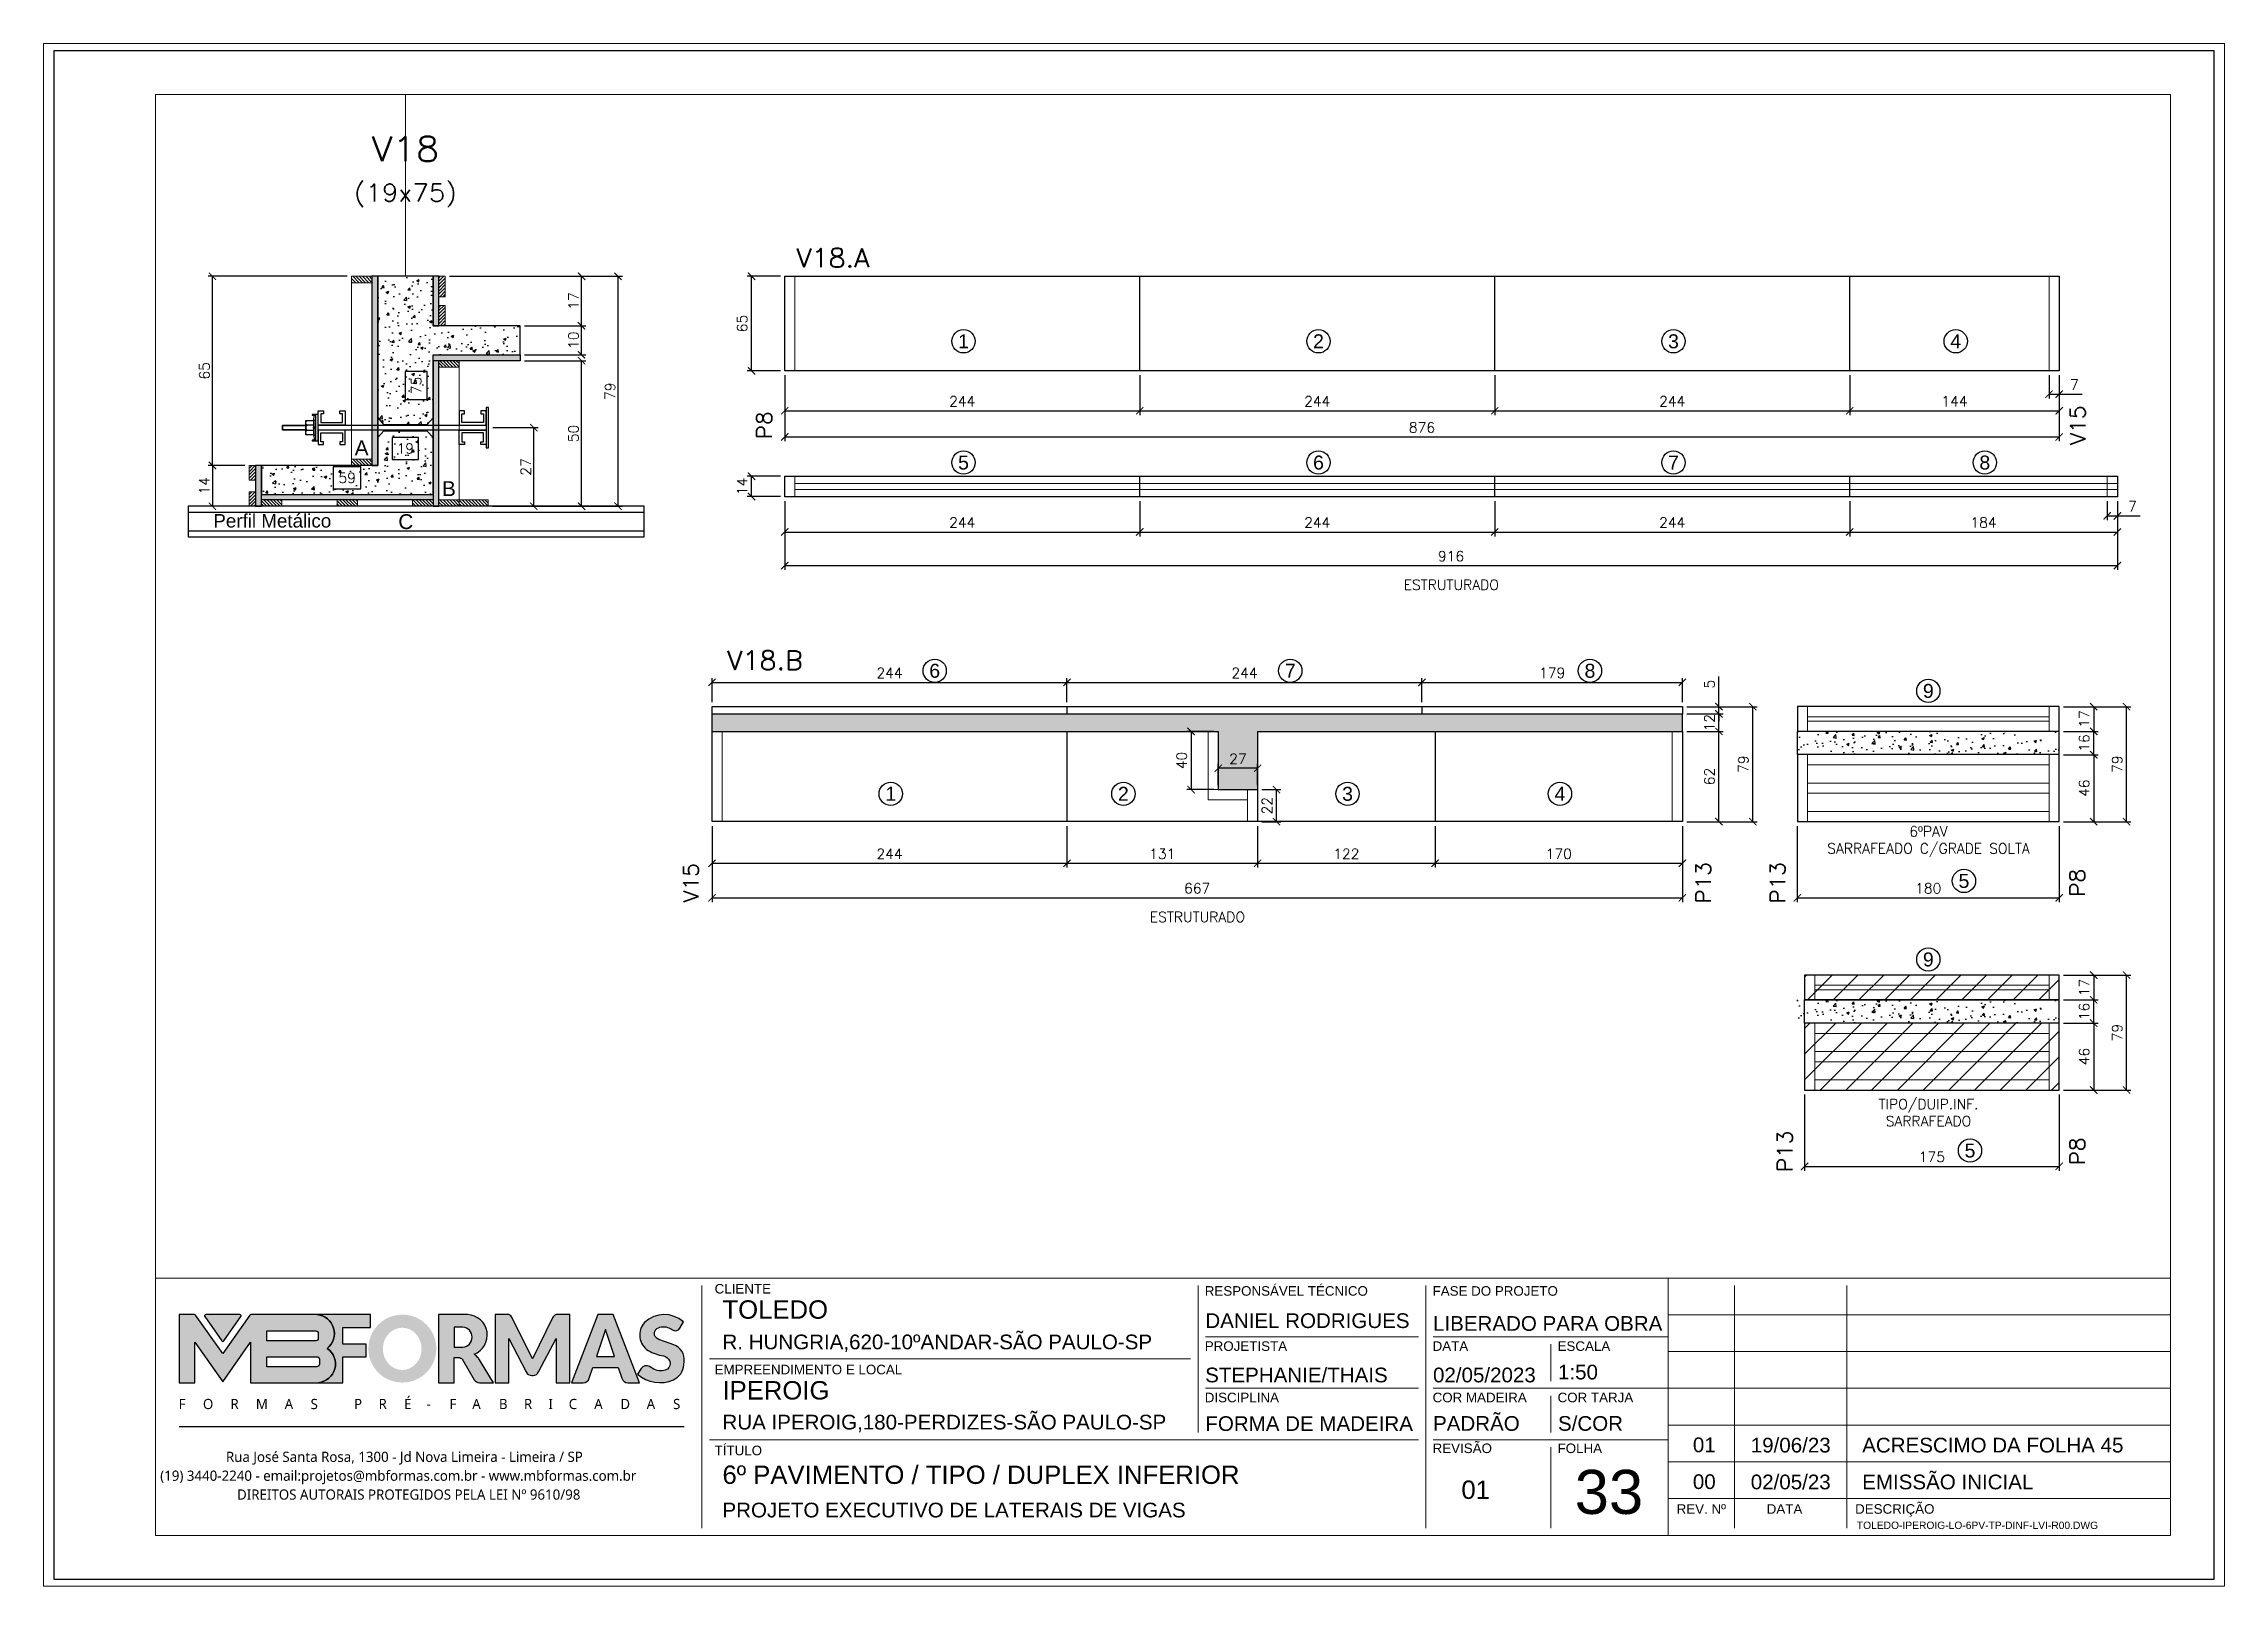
# Paper-space layout '33' of a CAD drawing. Extents: x 399.1 to 428.8, y 284.8 to 305.8.
# The model-space entities are those that its viewports show. They can reach past a viewport. Long polylines and large blocks are cut down to what shows.
import ezdxf
from ezdxf.enums import TextEntityAlignment as Align

# ---------------------------------------------------------------- set-up
doc = ezdxf.new("R2010")
doc.units = 0
doc.header["$PDMODE"] = 2
doc.header["$PDSIZE"] = 10
doc.linetypes.add('CABLIN', pattern=[0.35, 0.25, -0.1])
doc.linetypes.add('HIDDEN', pattern=[9.525, 6.35, -3.175])
doc.layers.get('0').update_dxf_attribs({"lineweight": 13})
doc.layers.get('Defpoints').update_dxf_attribs({"lineweight": 13})
for name, color, linetype in [('Barra de Ancoragem', 20, 'Continuous'), ('Concreto', 250, 'HIDDEN'), ('Cota', 4, 'Continuous'), ('Cota Seção (2x)', 4, 'Continuous'), ('Hachura', 252, 'CABLIN'), ('MB Logo', 255, 'Continuous'), ('Painéis', 200, 'Continuous'), ('Perfil Metálico', 224, 'Continuous'), ('Reaproveitamento', 251, 'Continuous'), ('Romaneio', 10, 'Continuous'), ('Texto de Titulo', 7, 'Continuous'), ('Texto Qtd Sarr', 242, 'Continuous'), ('Tubo de PVC', 51, 'Continuous')]:
    doc.layers.add(name, color=color, linetype=linetype)
for name, color, linetype, lineweight in [('FOLHA MB', 7, 'Continuous', 13), ('Madeira', 100, 'Continuous', 13), ('N° Folha', 5, 'Continuous', 13), ('Sarr 2.2x7', 40, 'Continuous', 9), ('Texto Seção', 7, 'Continuous', 15)]:
    doc.layers.add(name, color=color, linetype=linetype, lineweight=lineweight)
doc.layers.add('Laje_Perimetro', color=7, linetype='Continuous', plot=False)
doc.layers.add('VIEW', color=252, linetype='Continuous', lineweight=13, plot=False)
doc.styles.add('ARIAL', font='arial.ttf', dxfattribs={"oblique": 15, "height": 25})
doc.styles.add('MB_C01', font='arial.ttf', dxfattribs={"height": 1.3})
doc.styles.add('MB_C02', font='arial.ttf', dxfattribs={"height": 2})
doc.styles.add('MB_C03', font='arial.ttf', dxfattribs={"height": 2.5})
doc.styles.add('MB_C04', font='arial.ttf', dxfattribs={"height": 6})
doc.styles.add('MtXpl_Lucida_Sans_Un', font='l_10646.ttf')
doc.styles.add('REGUA-120', font='ROMANS.shx', dxfattribs={"height": 15})
doc.styles.add('ROMANS', font='romans.shx')
doc.dimstyles.new('Cota Paínel', dxfattribs={"dimtxt": 7, "dimasz": 5, "dimexe": 3, "dimexo": 3, "dimgap": 3, "dimtad": 1, "dimdec": 1, "dimzin": 12, "dimdsep": 46, "dimtxsty": 'ROMANS', "dimblk": 'ARCHTICK', "dimcen": 0, "dimclrd": 4, "dimclre": 4, "dimclrt": 1, "dimadec": 1, "dimazin": 3, "dimtfac": 1, "dimtdec": 1, "dimtmove": 0, "dimatfit": 3, "dimldrblk": 'OBLIQUE', "dimfxl": 1, "dimtolj": 1, "dimtzin": 12, "dimarcsym": 0})
doc.dimstyles.new('Cota Seção (2x)', dxfattribs={"dimtxt": 7, "dimasz": 5, "dimexe": 3, "dimexo": 3, "dimgap": 2, "dimtad": 3, "dimdec": 1, "dimlfac": 0.5, "dimzin": 12, "dimdsep": 46, "dimtxsty": 'ROMANS', "dimblk": 'ARCHTICK', "dimcen": 0, "dimclrd": 4, "dimclre": 4, "dimclrt": 1, "dimadec": 1, "dimazin": 3, "dimtfac": 1, "dimtdec": 1, "dimtmove": 0, "dimatfit": 3, "dimldrblk": 'OBLIQUE', "dimfxl": 1, "dimtolj": 1, "dimtzin": 12, "dimarcsym": 0})
doc.dimstyles.new('Cota Seção interna', dxfattribs={"dimtxt": 7, "dimasz": 6, "dimexe": 0.18, "dimexo": 2, "dimgap": -4, "dimtad": 3, "dimdec": 1, "dimlfac": 0.5, "dimzin": 12, "dimdsep": 46, "dimtxsty": 'ROMANS', "dimblk": 'ARCHTICK', "dimcen": 0.09, "dimse1": 1, "dimse2": 1, "dimsd1": 1, "dimsd2": 1, "dimclrd": 180, "dimclre": 5, "dimclrt": 1, "dimadec": 0, "dimazin": 3, "dimtfac": 1, "dimtdec": 1, "dimtofl": 0, "dimtmove": 0, "dimatfit": 3, "dimldrblk": 'ARCHTICK', "dimfxl": 1, "dimtolj": 1, "dimtzin": 0, "dimarcsym": 0})
pattern_1 = [(45, (-10569.4202, 23405.8796), (-1.12253202, 1.12253202), [])]
pattern_2 = [(45, (-10649.4182, 23139.0796), (-1.12253202, 1.12253202), [])]
pattern_3 = [(50, (0, 53.9), (17.931505, -1.568803), [1.875, -20.625]), (355, (0, 53.9), (-3.468783, 18.804803), [1.5, -16.5]), (100.45144, (1.494, 53.77), (14.462721, 17.236), [1.593505, -17.528553]), (46.1842, (0, 58.9), (26.681033, -4.137982), [2.8125, -30.9375]), (96.63564, (2.223, 58.556), (23.36655, 24.352965), [2.39026, -26.292844]), (351.18416, (0, 58.9), (23.36655, 24.352965), [2.25, -24.75]), (21, (2.5, 57.65), (14.922676, -10.065472), [1.875, -20.625]), (326, (2.5, 57.65), (6.082883, 18.128751), [1.5, -16.5]), (71.45144, (3.744, 56.812), (21.00556, 8.063279), [1.593505, -17.528553]), (37.5, (0, 53.9005), (0.3039964, 8.3223463), [0, -16.3, 0, -16.75, 0, -16.5625]), (7.5, (0, 53.9005), (6.5767384, 9.860293), [0, -9.55, 0, -15.925, 0, -6.3125]), (327.5, (-5.575, 53.9005), (13.345561, -0.5638718), [0, -6.25, 0, -19.5, 0, -25.875]), (317.5, (-8.075, 53.9), (14.579654, 2.5026246), [0, -8.125, 0, -12.95, 0, -18.375])]

psp = doc.layouts.new('33')

msp = doc.modelspace()

# ---------------------------------------------------------------- texts
at = {"layer": 'N° Folha', "color": 5, "style": 'MB_C04'}
msp.add_text('33', height=30.306, dxfattribs=at).set_placement((-18045.93, -473))
at = {"layer": 'Painéis', "color": 1, "char_height": 7, "attachment_point": 5, "style": 'ROMANS'}
for s, insert in [('\\A1;ESTRUTURADO', (-18130.74, 165.3)), ('\\A1;6ºPAV\\PSARRAFEADO C/GRADE SOLTA', (-17802.74, -11.1)), ('\\A1;ESTRUTURADO', (-18305.25, -62.89)), ('\\A1;TIPO/DUIP.INF.\\PSARRAFEADO', (-17802.74, -197.29))]:
    msp.add_mtext(s, dxfattribs=dict(at, insert=insert))
at = {"layer": 'Romaneio', "color": 0, "style": 'ARIAL'}
for s, p in [('1', (-18466.04, 332.62)), ('2', (-18222.04, 332.62)), ('3', (-17978.04, 332.62)), ('4', (-17784.04, 332.62)), ('5', (-18466.04, 249.33)), ('6', (-18222.04, 249.33)), ('7', (-17978.04, 249.33)), ('8', (-17764.04, 249.33)), ('6', (-18485.84, 106.27)), ('7', (-18241.41, 106.27)), ('8', (-18035.43, 106.27)), ('9', (-17802.86, 92.44)), ('1', (-18516.06, 21.74)), ('2', (-18356.15, 21.74)), ('3', (-18202.06, 21.74)), ('4', (-18056.06, 21.74)), ('5', (-17778.36, -38.12)), ('9', (-17802.86, -92.05)), ('5', (-17774.21, -223.33))]:
    msp.add_text(s, height=9.6, dxfattribs=at).set_placement(p, align=Align.MIDDLE_CENTER)
at = {"layer": 'Texto Seção', "style": 'REGUA-120', "width": 1.05}
for s, p in [('V18.A', (-18581.01, 383.45)), ('V18.B', (-18628.52, 106.96))]:
    msp.add_text(s, height=13, dxfattribs=at).set_placement(p)
for s, p in [('V15', (-17700.13, 274.88)), ('P8', (-18603.01, 274.88)), ('V15', (-18653.39, -39.46)), ('P13', (-17957.56, -39.46)), ('P13', (-17906.47, -39.46)), ('P8', (-17700.44, -39.46)), ('P13', (-17901.47, -223.94)), ('P8', (-17700.44, -223.94))]:
    msp.add_text(s, height=10.4, rotation=90, dxfattribs=at).set_placement(p, align=Align.MIDDLE_CENTER)
at = {"layer": 'Texto Seção', "color": 0, "linetype": 'Continuous', "style": 'ARIAL'}
for s, p in [('A', (-18879.74, 259.39)), ('B', (-18819.74, 231.39)), ('C', (-18849.37, 208.72))]:
    msp.add_text(s, height=10.22, dxfattribs=at).set_placement(p, align=Align.MIDDLE_CENTER)
at = {"layer": 'Texto Seção', "style": 'ARIAL'}
msp.add_text('Perfil Metálico', height=9.24, dxfattribs=at).set_placement((-18941.16, 209.3), align=Align.MIDDLE_CENTER)

# ---------------------------------------------------------------- blocks, each defined once
blk = doc.blocks.new('MB-NOVO')
at = {"layer": 'MB Logo', "linetype": 'Continuous'}
h = blk.add_hatch(color=256, dxfattribs=at)
h.dxf.hatch_style = 1
h.set_gradient(color1=(242, 132, 69), color2=(247, 180, 141), rotation=90, tint=1)
h.paths.add_polyline_path([(-18529.6, 10980.8), (-18475.7, 10980.8, 0.706757), (-18468.7, 11008, 0.681802), (-18476.7, 11034.9), (-18529.4, 11034.9, 0.243712), (-18530.2, 11034.5), (-18551.7, 11003.9), (-18573.3, 11034.5, 0.243712), (-18574.1, 11034.9), (-18586.5, 11034.9), (-18586.5, 10980.8), (-18573.9, 10980.8), (-18573.9, 11012.9), (-18551.7, 10981.5), (-18529.6, 11012.9)])
h.paths.add_polyline_path([(-18516.8, 11014.1), (-18516.8, 11022), (-18477.8, 11022, -0.414214), (-18475.8, 11020), (-18475.8, 11016.1, -0.414214), (-18477.8, 11014.1)], flags=16)
h.paths.add_polyline_path([(-18516.8, 11001.4), (-18476.8, 11001.4, -0.414214), (-18474.8, 10999.4), (-18474.8, 10995.5, -0.414214), (-18476.8, 10993.5), (-18516.8, 10993.5)], flags=16)
at = {"layer": 'MB Logo', "true_color": 0x262626}
h = blk.add_hatch(color=250, dxfattribs=at)
h.dxf.hatch_style = 1
h.paths.add_polyline_path([(-18537.3, 11033.3, 0.60809), (-18538.1, 11034.9), (-18565.3, 11034.9, 0.60809), (-18566.1, 11033.3), (-18552.5, 11014, 0.518202), (-18550.9, 11014)])
h = blk.add_hatch(color=250, dxfattribs=at)
h.dxf.hatch_style = 1
h.paths.add_polyline_path([(-18456.2, 11011.3), (-18456.2, 11024.6), (-18434.2, 11024.6), (-18434.2, 11034.9), (-18476.7, 11034.9, -0.681802), (-18468.7, 11008, -0.706757), (-18475.7, 10980.8), (-18456.2, 10980.8), (-18456.2, 11001.4), (-18437.8, 11001.4), (-18437.8, 11011.3)])
h = blk.add_hatch(color=250, dxfattribs=at)
h.dxf.hatch_style = 1
h.paths.add_polyline_path([(-18435.9, 11007.9, 1), (-18381.9, 11007.9, 1)])
edge = h.paths.add_edge_path(flags=16)
edge.add_ellipse((-18409, 11007.7), major_axis=(0, 16.8), ratio=0.916255, start_angle=0, end_angle=360)
h = blk.add_hatch(color=250, dxfattribs=at)
h.dxf.hatch_style = 1
h.paths.add_polyline_path([(-18357, 11034.9), (-18380.2, 11034.9), (-18380.2, 10980.8), (-18367.6, 10980.8), (-18367.6, 11000.7), (-18363.4, 11000.7, -0.195765), (-18360.9, 10998.9), (-18351.8, 10983.2, 0.261385), (-18347.5, 10980.8), (-18336.4, 10980.8), (-18347.5, 10999, 0.082429), (-18349.6, 11001.5), (-18351.9, 11003.4, 0.81838)])
h.paths.add_polyline_path([(-18360.8, 11009), (-18367.6, 11009), (-18367.6, 11025), (-18360.8, 11025, -0.92578)], flags=16)
h = blk.add_hatch(color=250, dxfattribs=at)
h.dxf.hatch_style = 1
h.paths.add_polyline_path([(-18286.6, 11015.9), (-18286.6, 10980.8), (-18275.8, 10980.8), (-18275.8, 11034.9), (-18286.6, 11034.9, 0.216647), (-18289.4, 11032.4), (-18305.5, 10999.8), (-18321.6, 11032.7, 0.199908), (-18324.3, 11034.9), (-18335.2, 11034.9), (-18335.2, 10980.8), (-18324.3, 10980.8), (-18324.3, 11015.9), (-18310.4, 10989.3, 0.279644), (-18306, 10986.6, 0.340986), (-18300.5, 10989.3)])
h = blk.add_hatch(color=250, dxfattribs=at)
h.dxf.hatch_style = 1
h.paths.add_polyline_path([(-18274.4, 10980.8), (-18265, 10980.8, 0.322517), (-18260.2, 10984.3), (-18257.3, 10993), (-18237.2, 10993), (-18234.3, 10984.3, 0.322517), (-18229.5, 10980.8), (-18220.3, 10980.8), (-18241.2, 11034.9), (-18253.4, 11034.9)])
h.paths.add_polyline_path([(-18254.4, 11001.6), (-18247.3, 11023), (-18240.1, 11001.6)], flags=16)
h = blk.add_hatch(color=250, dxfattribs=at)
h.dxf.hatch_style = 1
h.paths.add_polyline_path([(-18206, 11024, -0.247671), (-18196.9, 11024.3), (-18193.5, 11022.5, 0.40799), (-18188.2, 11024.1), (-18185.4, 11029.1, 0.392837), (-18216.2, 11028.7, 0.467779), (-18213.3, 11006.3, 0.077523), (-18201.2, 11002.1, -0.214206), (-18196.1, 10997.9, -0.284295), (-18198.2, 10991.4, -0.26924), (-18208.8, 10991.6), (-18212.2, 10993.6, 0.407727), (-18219, 10992.1), (-18221.8, 10987.7, 0.296878), (-18193.2, 10983.1, 0.272251), (-18184.9, 10995.3), (-18184.6, 10997.9, 0.348906), (-18193.7, 11011.2), (-18200.4, 11013.5, -0.045018), (-18205.8, 11015.7, -0.618284)])
at = {"layer": 'MB Logo', "linetype": 'Continuous'}
blk.add_line((-18586.5, 10945.9), (-18184.8, 10945.9), dxfattribs=at)
at = {"layer": 'MB Logo', "color": 23, "linetype": 'Continuous', "true_color": 0xf28445}
for points in [[(-18573.3, 11034.5, 0.243712), (-18574.1, 11034.9), (-18586.5, 11034.9), (-18586.5, 10980.8), (-18573.9, 10980.8), (-18573.9, 11012.9), (-18551.7, 10981.5), (-18529.6, 11012.9), (-18529.6, 10980.8), (-18475.7, 10980.8, 0.706757), (-18468.7, 11008, 0.681802), (-18476.7, 11034.9), (-18529.4, 11034.9, 0.243712), (-18530.2, 11034.5), (-18551.7, 11003.9)], [(-18516.8, 11022), (-18477.8, 11022, -0.414214), (-18475.8, 11020), (-18475.8, 11016.1, -0.414214), (-18477.8, 11014.1), (-18516.8, 11014.1)], [(-18516.8, 11001.4), (-18476.8, 11001.4, -0.414214), (-18474.8, 10999.4), (-18474.8, 10995.5, -0.414214), (-18476.8, 10993.5), (-18516.8, 10993.5)]]:
    blk.add_lwpolyline(points, format="xyb", close=True, dxfattribs=at)
at = {"layer": 'MB Logo', "color": 250, "true_color": 0x262626}
for points in [[(-18537.3, 11033.3, 0.60809), (-18538.1, 11034.9), (-18565.3, 11034.9, 0.60809), (-18566.1, 11033.3), (-18552.5, 11014, 0.518202), (-18550.9, 11014)], [(-18437.8, 11011.3), (-18456.2, 11011.3), (-18456.2, 11024.6), (-18434.2, 11024.6), (-18434.2, 11034.9), (-18476.7, 11034.9, -0.681802), (-18468.7, 11008, -0.706757), (-18475.7, 10980.8), (-18456.2, 10980.8), (-18456.2, 11001.4), (-18437.8, 11001.4)], [(-18347.5, 10980.8), (-18336.4, 10980.8), (-18347.5, 10999, 0.082429), (-18349.6, 11001.5), (-18351.9, 11003.4, 0.81838), (-18357, 11034.9), (-18380.2, 11034.9), (-18380.2, 10980.8), (-18367.6, 10980.8), (-18367.6, 11000.7), (-18363.4, 11000.7, -0.209789), (-18360.8, 10998.7), (-18351.8, 10983.2, 0.261385)], [(-18286.6, 11015.9), (-18286.6, 10980.8), (-18275.8, 10980.8), (-18275.8, 11034.9), (-18286.6, 11034.9, 0.216647), (-18289.4, 11032.4), (-18305.5, 10999.8), (-18321.5, 11032.4, 0.216647), (-18324.3, 11034.9), (-18335.2, 11034.9), (-18335.2, 10980.8), (-18324.3, 10980.8), (-18324.3, 11015.9), (-18310.4, 10989.3, 0.279644), (-18306, 10986.6), (-18304.9, 10986.6, 0.279644), (-18300.5, 10989.3)], [(-18265, 10980.8, 0.322517), (-18260.2, 10984.3), (-18257.3, 10993), (-18237.2, 10993), (-18234.3, 10984.3, 0.322517), (-18229.5, 10980.8), (-18220.3, 10980.8), (-18241.2, 11034.9), (-18253.4, 11034.9), (-18274.4, 10980.8)], [(-18206.2, 11015.9, -0.549626), (-18206.4, 11023.8, -0.258723), (-18196.9, 11024.3), (-18193.5, 11022.5, 0.40799), (-18188.2, 11024.1), (-18185.4, 11029.1, 0.392837), (-18216.2, 11028.7, 0.467779), (-18213.3, 11006.3, 0.077523), (-18201.2, 11002.1, -0.203897), (-18196.3, 10998.2), (-18196.1, 10997.8, -0.267611), (-18198, 10991.6), (-18198.5, 10991.3, -0.261145), (-18208.8, 10991.6), (-18212.2, 10993.6, 0.407727), (-18219, 10992.1), (-18221.8, 10987.7, 0.296878), (-18193.2, 10983.1, 0.265963), (-18184.9, 10994.9), (-18184.7, 10997.6, 0.340466), (-18193.1, 11011), (-18200.4, 11013.5, -0.049298)], [(-18367.6, 11009), (-18360.8, 11009, 0.92578), (-18360.8, 11025), (-18367.6, 11025)]]:
    blk.add_lwpolyline(points, format="xyb", close=True, dxfattribs=at)
blk.add_lwpolyline([(-18247.3, 11023), (-18254.4, 11001.6), (-18240.1, 11001.6)], close=True, dxfattribs=at)
at = {"layer": 'MB Logo', "color": 250, "true_color": 0x262626, "style": 'MtXpl_Lucida_Sans_Un'}
for s, height, p in [('F', 8.12, (-18586.8, 10959.8)), ('O', 8.12, (-18567.5, 10959.8)), ('R', 8.12, (-18545.6, 10959.8)), ('M', 8.12, (-18525.4, 10959.8)), ('A', 8.12, (-18502.5, 10959.8)), ('S', 8.12, (-18481.9, 10959.8)), ('P', 8.12, (-18447.3, 10959.8)), ('R', 8.12, (-18427.8, 10959.8)), ('É', 8.12, (-18407.5, 10959.8)), ('-', 8.12, (-18389.6, 10959.8)), ('F', 8.12, (-18371.4, 10959.8)), ('A', 8.12, (-18353.3, 10959.8)), ('B', 8.12, (-18332.1, 10959.8)), ('R', 8.12, (-18312.2, 10959.8)), ('I', 8.12, (-18292.7, 10959.8)), ('C', 8.12, (-18276.6, 10959.8)), ('A', 8.12, (-18256.3, 10959.8)), ('D', 8.12, (-18235.5, 10959.8)), ('A', 8.12, (-18214.6, 10959.8)), ('S', 8.12, (-18193.6, 10959.8)), ('DIREITOS AUTORAIS PROTEGIDOS PELA LEI Nº 9610/98', 8.122, (-18540.4, 10887.8))]:
    blk.add_text(s, height=height, dxfattribs=at).set_placement(p)
at = {"layer": 'MB Logo', "style": 'MtXpl_Lucida_Sans_Un'}
for s, p in [('(19) 3440-2240 - email:projetos@mbformas.com.br - www.mbformas.com.br', (-18601.5, 10902.8)), ('Rua José Santa Rosa, 1300 - Jd Nova Limeira - Limeira / SP', (-18549.2, 10917.8))]:
    blk.add_text(s, height=8.122, dxfattribs=at).set_placement(p)
blk = doc.blocks.new('A$C169d8357')
at = {"layer": 'FOLHA MB', "color": 1}
for p, q in [((1109.8, 356.7), (70, 356.7)), ((445.6, 351.7), (445.6, 185)), ((786.6, 351.7), (786.6, 250.7)), ((943.1, 351.7), (943.1, 185)), ((1109.8, 356.7), (1109.8, 179.9)), ((1455, 356.7), (1109.8, 356.7)), ((1155.3, 185), (1155.3, 351.7)), ((1232.6, 351.7), (1232.6, 185)), ((1455, 331.5), (1109.8, 331.5)), ((938.1, 316.3), (791.6, 316.3)), ((1109.8, 316.3), (948.2, 316.3)), ((781.5, 301.2), (450.7, 301.2)), ((1029, 311.3), (1029, 286)), ((1455, 306.2), (1109.8, 306.2)), ((938.1, 281), (791.6, 281)), ((1109.8, 281), (948.2, 281)), ((1029, 275.9), (1029, 250.7)), ((1455, 281), (1109.8, 281)), ((1455, 255.7), (1109.8, 255.7)), ((938.1, 245.6), (450.7, 245.6)), ((1109.8, 245.6), (948.2, 245.6)), ((1029, 240.6), (1029, 185)), ((1455, 230.4), (1109.8, 230.4)), ((1455, 205.2), (1109.8, 205.2))]:
    blk.add_line(p, q, dxfattribs=at)
for points in [[(0, 1199.9), (0, 149.9), (1485, 149.9), (1485, 1199.9)], [(70, 1169.9), (70, 179.9), (1455, 179.9), (1455, 1169.9)]]:
    blk.add_lwpolyline(points, close=True, dxfattribs=at)
at = {"layer": 'MB Logo', "xscale": 0.8642040370897565, "yscale": 0.8642040370897565, "zscale": 0.8642040370897565}
blk.add_blockref('MB-NOVO', (16148.7, -9204.8), dxfattribs=at)
at = {"layer": 'FOLHA MB', "color": 6}
for s, height, style, p in [('CLIENTE', 6.57, 'MB_C01', (454.3, 346.1)), ('RESPONSÁVEL TÉCNICO', 6.566, 'MB_C01', (791.2, 344.6)), ('FASE DO PROJETO', 6.566, 'MB_C01', (947.8, 344.6)), ('R. HUNGRIA,620-10ºANDAR-SÃO PAULO-SP', 10.102, 'MB_C02', (459.7, 307.8)), ('PROJETISTA', 6.57, 'MB_C01', (791.2, 306.7)), ('DATA', 6.57, 'MB_C01', (947.8, 306.7)), ('ESCALA', 6.57, 'MB_C01', (1033.7, 306.7)), ('EMPREENDIMENTO E LOCAL', 6.566, 'MB_C01', (454.3, 290.6)), ('DISCIPLINA', 6.57, 'MB_C01', (791.2, 271.4)), ('COR MADEIRA', 6.566, 'MB_C01', (947.8, 271.4)), ('COR TARJA', 6.57, 'MB_C01', (1033.7, 271.4)), ('RUA IPEROIG,180-PERDIZES-SÃO PAULO-SP', 10.102, 'MB_C02', (459.7, 252.7)), ('TÍTULO', 6.57, 'MB_C01', (454.3, 235)), ('REVISÃO', 6.57, 'MB_C01', (947.8, 236.5)), ('FOLHA', 6.57, 'MB_C01', (1033.7, 236.5)), ('PROJETO EXECUTIVO DE LATERAIS DE VIGAS', 10.102, 'MB_C02', (459.7, 192.3))]:
    blk.add_text(s, height=height, dxfattribs=dict(at, style=style)).set_placement(p)
at = {"layer": 'FOLHA MB', "color": 5}
for s, height, style, p in [('TOLEDO', 12.63, 'MB_C03', (459.7, 328.8)), ('DANIEL RODRIGUES', 10.102, 'MB_C02', (791.6, 322.4)), ('LIBERADO PARA OBRA', 10.102, 'MB_C02', (948.1, 320.5)), ('IPEROIG', 12.63, 'MB_C03', (459.7, 273.3)), ('STEPHANIE/THAIS', 10.102, 'MB_C02', (791.5, 285.1)), ('02/05/2023', 10.1, 'MB_C02', (948.1, 285.1)), ('1:50', 10.1, 'MB_C02', (1034, 287.1)), ('FORMA DE MADEIRA', 10.102, 'MB_C02', (791.6, 251.7)), ('PADRÃO', 10.1, 'MB_C02', (948.1, 251.8)), ('S/COR', 10.1, 'MB_C02', (1034, 251.8)), ('01', 10.1, 'MB_C02', (1126.7, 237.1)), ('19/06/23', 10.1, 'MB_C02', (1166.5, 236.9)), ('ACRESCIMO DA FOLHA 45', 10.102, 'MB_C02', (1243.1, 236.9)), ('6º PAVIMENTO / TIPO / DUPLEX INFERIOR', 12.628, 'MB_C03', (459.7, 215.3)), ('01', 12.63, 'MB_C03', (967.6, 205)), ('00', 10.1, 'MB_C02', (1126.7, 211.8)), ('02/05/23', 10.1, 'MB_C02', (1166.5, 211.6)), ('EMISSÃO INICIAL', 10.102, 'MB_C02', (1243.1, 211.6))]:
    blk.add_text(s, height=height, dxfattribs=dict(at, style=style)).set_placement(p)
at = {"layer": 'FOLHA MB', "color": 6, "style": 'MB_C01'}
for s, p in [('REV. Nº', (1132.5, 198.1)), ('DATA', (1189.7, 198.1)), ('DESCRIÇÃO', (1265.5, 198.1))]:
    blk.add_text(s, height=6.57, dxfattribs=at).set_placement(p, align=Align.MIDDLE_CENTER)
at = {"layer": 'FOLHA MB', "insert": (1239.4, 189.4), "char_height": 5.051, "width": 210.818, "attachment_point": 1, "style": 'MB_C04'}
blk.add_mtext('TOLEDO-IPEROIG-LO-6PV-TP-DINF-LVI-R00.DWG', dxfattribs=at)
blk = doc.blocks.new('*D1021')
at = {"layer": 'Cota Seção (2x)', "color": 180, "lineweight": -2, "transparency": 16777216}
for p, q in [((-18880.2, 246.3), (-18899.2, 246.3)), ((-18899.2, 246.3), (-18899.2, 231.3)), ((-18880.2, 231.3), (-18880.2, 246.3)), ((-18899.2, 231.3), (-18880.2, 231.3))]:
    blk.add_line(p, q, dxfattribs=at)
at = {"layer": 'Defpoints', "color": 0, "transparency": 16777216}
for p in [(-18948.7, 227.3), (-18948.7, 227.3), (-18830.7, 227.3)]:
    blk.add_point(p, dxfattribs=at)
at = {"layer": 'Cota Seção (2x)', "color": 1, "transparency": 16777216, "insert": (-18889.7, 238.8), "char_height": 7, "attachment_point": 5, "style": 'ROMANS'}
blk.add_mtext('\\A1;59', dxfattribs=at)
blk = doc.blocks.new('_ArchTick')
at = {"color": 0, "linetype": 'ByBlock', "const_width": 0.15}
blk.add_lwpolyline([(-0.5, -0.5), (0.5, 0.5)], dxfattribs=at)
blk = doc.blocks.new('DSADSAD')
at = {"layer": 'Barra de Ancoragem'}
for p, q in [((-12991, 7698.4), (-13009.2, 7698.4)), ((-13005.1, 7696.9), (-13008.6, 7697.6)), ((-12995.1, 7696.9), (-12991.5, 7697.6))]:
    blk.add_line(p, q, dxfattribs=at)
at = {"layer": 'Barra de Ancoragem', "flags": 128}
for points in [[(-13009.2, 7700.2), (-12991, 7700.2), (-12991, 7698.4), (-13009.2, 7698.4)], [(-13008.6, 7698.4), (-13008.6, 7696), (-13009.2, 7696), (-13009.2, 7698.4)], [(-12995.1, 7698.4), (-12995.1, 7696.9), (-13005.1, 7696.9), (-13005.1, 7698.4)], [(-12991, 7698.4), (-12991, 7696), (-12991.5, 7696), (-12991.5, 7698.4)]]:
    blk.add_lwpolyline(points, close=True, dxfattribs=at)
for points in [[(-13005.1, 7696.9), (-13005.1, 7691.6), (-12995.1, 7691.6), (-12995.1, 7696.9)], [(-13000.4, 7696.9), (-13000.4, 7698.4), (-12999.8, 7698.4), (-12999.8, 7696.9), (-13000.4, 7696.9), (-12999.8, 7696.9)]]:
    blk.add_lwpolyline(points, dxfattribs=at)
for points in [[(-13001.9, 7696.9), (-13001.9, 7692.8, 0.666667), (-12998.3, 7692.8, 0.666667)], [(-12998.3, 7696.9), (-12998.3, 7692.8, 0.729796), (-12995.1, 7692.8, 0.729796)]]:
    blk.add_lwpolyline(points, format="xyb", dxfattribs=at)
at = {"layer": 'Barra de Ancoragem'}
blk.add_arc((-13003.5, 7693.3), 1.7, 197.7564, 342.2436, dxfattribs=at)
blk = doc.blocks.new('*D1022')
at = {"layer": 'Cota', "color": 4, "lineweight": -2, "transparency": 16777216}
for p, q in [((-18789.5, 273.3), (-18758.4, 273.3)), ((-18761.4, 219.3), (-18761.4, 273.3)), ((-18789.7, 219.3), (-18758.4, 219.3))]:
    blk.add_line(p, q, dxfattribs=at)
at = {"layer": 'Defpoints', "color": 0, "transparency": 16777216}
for p in [(-18792.5, 273.3), (-18761.4, 273.3), (-18792.7, 219.3)]:
    blk.add_point(p, dxfattribs=at)
at = {"layer": 'Cota', "color": 4, "lineweight": -2, "transparency": 16777216, "xscale": 5, "yscale": 5, "zscale": 5}
for p, rotation in [((-18761.4, 273.3), 90), ((-18761.4, 219.3), 270)]:
    blk.add_blockref('_ArchTick', p, dxfattribs=dict(at, rotation=rotation))
at = {"layer": 'Cota', "color": 1, "transparency": 16777216, "insert": (-18766.9, 246.3), "char_height": 7, "attachment_point": 5, "rotation": 90, "style": 'ROMANS'}
blk.add_mtext('\\A1;27', dxfattribs=at)
blk = doc.blocks.new('_OBLIQUE')
at = {"color": 0, "linetype": 'ByBlock', "lineweight": -2}
for p, q in [((0, 0), (-1, 0)), ((-0.5, -0.5), (0.5, 0.5))]:
    blk.add_line(p, q, dxfattribs=at)
blk = doc.blocks.new('titulo1')
at = {"layer": 'Defpoints', "color": 252, "linetype": 'HIDDEN', "ltscale": 2}
blk.add_line((0, 0), (0, 125), dxfattribs=at)
at = {"layer": 'Defpoints', "style": 'ROMANS', "oblique": 15}
blk.add_attdef('FOLHA', text='', height=10, dxfattribs=at).set_placement((0, 15.6), align=Align.MIDDLE_CENTER)
at = {"layer": 'Texto Qtd Sarr', "color": 3, "style": 'ROMANS', "oblique": 15}
for tag, height, p in [('TITULO', 17, (0, 71.4)), ('SEÇÃO', 12, (0, 41.5))]:
    blk.add_attdef(tag, text='', height=height, dxfattribs=at).set_placement(p, align=Align.MIDDLE_CENTER)
blk = doc.blocks.new('*D1016')
at = {"layer": 'Cota', "color": 4, "lineweight": -2, "transparency": 16777216}
for p, q in [((-18767.7, 319.3), (-18725.6, 319.3)), ((-18728.6, 219.3), (-18728.6, 319.3)), ((-18785.3, 219.3), (-18725.6, 219.3))]:
    blk.add_line(p, q, dxfattribs=at)
at = {"layer": 'Defpoints', "color": 0, "transparency": 16777216}
for p in [(-18770.7, 319.3), (-18728.6, 319.3), (-18788.3, 219.3)]:
    blk.add_point(p, dxfattribs=at)
at = {"layer": 'Cota', "color": 4, "lineweight": -2, "transparency": 16777216, "xscale": 5, "yscale": 5, "zscale": 5}
for p, rotation in [((-18728.6, 319.3), 90), ((-18728.6, 219.3), 270)]:
    blk.add_blockref('_ArchTick', p, dxfattribs=dict(at, rotation=rotation))
at = {"layer": 'Cota', "color": 1, "transparency": 16777216, "insert": (-18734.1, 269.3), "char_height": 7, "attachment_point": 5, "rotation": 90, "style": 'ROMANS'}
blk.add_mtext('\\A1;50', dxfattribs=at)
blk = doc.blocks.new('*D1017')
at = {"layer": 'Cota', "color": 4, "lineweight": -2, "transparency": 16777216}
for p, q in [((-18767.7, 343.3), (-18725.6, 343.3)), ((-18728.6, 323.3), (-18728.6, 343.3)), ((-18767.7, 323.3), (-18725.6, 323.3))]:
    blk.add_line(p, q, dxfattribs=at)
at = {"layer": 'Defpoints', "color": 0, "transparency": 16777216}
for p in [(-18770.7, 343.3), (-18728.6, 343.3), (-18770.7, 323.3)]:
    blk.add_point(p, dxfattribs=at)
at = {"layer": 'Cota', "color": 4, "lineweight": -2, "transparency": 16777216, "xscale": 5, "yscale": 5, "zscale": 5}
for p, rotation in [((-18728.6, 343.3), 90), ((-18728.6, 323.3), 270)]:
    blk.add_blockref('_ArchTick', p, dxfattribs=dict(at, rotation=rotation))
at = {"layer": 'Cota', "color": 1, "transparency": 16777216, "insert": (-18734.1, 333.3), "char_height": 7, "attachment_point": 5, "rotation": 90, "style": 'ROMANS'}
blk.add_mtext('\\A1;10', dxfattribs=at)
blk = doc.blocks.new('*D1018')
at = {"layer": 'Cota', "color": 4, "lineweight": -2, "transparency": 16777216}
for p, q in [((-18819.3, 377.3), (-18725.6, 377.3)), ((-18728.6, 343.3), (-18728.6, 377.3)), ((-18767.7, 343.3), (-18725.6, 343.3))]:
    blk.add_line(p, q, dxfattribs=at)
at = {"layer": 'Defpoints', "color": 0, "transparency": 16777216}
for p in [(-18822.3, 377.3), (-18728.6, 377.3), (-18770.7, 343.3)]:
    blk.add_point(p, dxfattribs=at)
at = {"layer": 'Cota', "color": 4, "lineweight": -2, "transparency": 16777216, "xscale": 5, "yscale": 5, "zscale": 5}
for p, rotation in [((-18728.6, 377.3), 90), ((-18728.6, 343.3), 270)]:
    blk.add_blockref('_ArchTick', p, dxfattribs=dict(at, rotation=rotation))
at = {"layer": 'Cota', "color": 1, "transparency": 16777216, "insert": (-18734.1, 360.3), "char_height": 7, "attachment_point": 5, "rotation": 90, "style": 'ROMANS'}
blk.add_mtext('\\A1;17', dxfattribs=at)
blk = doc.blocks.new('*D1019')
at = {"layer": 'Cota', "color": 4, "lineweight": -2, "transparency": 16777216}
for p, q in [((-18819.3, 377.3), (-18700.5, 377.3)), ((-18703.5, 219.3), (-18703.5, 377.3)), ((-18785.3, 219.3), (-18700.5, 219.3))]:
    blk.add_line(p, q, dxfattribs=at)
at = {"layer": 'Defpoints', "color": 0, "transparency": 16777216}
for p in [(-18822.3, 377.3), (-18703.5, 377.3), (-18788.3, 219.3)]:
    blk.add_point(p, dxfattribs=at)
at = {"layer": 'Cota', "color": 4, "lineweight": -2, "transparency": 16777216, "xscale": 5, "yscale": 5, "zscale": 5}
for p, rotation in [((-18703.5, 377.3), 90), ((-18703.5, 219.3), 270)]:
    blk.add_blockref('_ArchTick', p, dxfattribs=dict(at, rotation=rotation))
at = {"layer": 'Cota', "color": 1, "transparency": 16777216, "insert": (-18709, 298.3), "char_height": 7, "attachment_point": 5, "rotation": 90, "style": 'ROMANS'}
blk.add_mtext('\\A1;79', dxfattribs=at)
blk = doc.blocks.new('*D1020')
at = {"layer": 'Cota', "color": 4, "lineweight": -2, "transparency": 16777216}
for p, q in [((-18960.1, 247.3), (-18985.3, 247.3)), ((-18982.3, 247.3), (-18982.3, 219.3)), ((-18960.1, 219.3), (-18985.3, 219.3))]:
    blk.add_line(p, q, dxfattribs=at)
at = {"layer": 'Defpoints', "color": 0, "transparency": 16777216}
for p in [(-18957.1, 247.3), (-18982.3, 219.3), (-18957.1, 219.3)]:
    blk.add_point(p, dxfattribs=at)
at = {"layer": 'Cota', "color": 4, "lineweight": -2, "transparency": 16777216, "xscale": 5, "yscale": 5, "zscale": 5}
for p, rotation in [((-18982.3, 247.3), 90), ((-18982.3, 219.3), 270)]:
    blk.add_blockref('_ArchTick', p, dxfattribs=dict(at, rotation=rotation))
at = {"layer": 'Cota', "color": 1, "transparency": 16777216, "insert": (-18987.8, 233.3), "char_height": 7, "attachment_point": 5, "rotation": 90, "style": 'ROMANS'}
blk.add_mtext('\\A1;14', dxfattribs=at)
blk = doc.blocks.new('*D1023')
at = {"layer": 'Cota', "color": 4, "lineweight": -2, "transparency": 16777216}
for p, q in [((-18889.7, 377.3), (-18985.3, 377.3)), ((-18982.3, 247.3), (-18982.3, 377.3)), ((-18960.1, 247.3), (-18985.3, 247.3))]:
    blk.add_line(p, q, dxfattribs=at)
at = {"layer": 'Defpoints', "color": 0, "transparency": 16777216}
for p in [(-18982.3, 377.3), (-18886.7, 377.3), (-18957.1, 247.3)]:
    blk.add_point(p, dxfattribs=at)
at = {"layer": 'Cota', "color": 4, "lineweight": -2, "transparency": 16777216, "xscale": 5, "yscale": 5, "zscale": 5}
for p, rotation in [((-18982.3, 377.3), 90), ((-18982.3, 247.3), 270)]:
    blk.add_blockref('_ArchTick', p, dxfattribs=dict(at, rotation=rotation))
at = {"layer": 'Cota', "color": 1, "transparency": 16777216, "insert": (-18987.8, 312.3), "char_height": 7, "attachment_point": 5, "rotation": 90, "style": 'ROMANS'}
blk.add_mtext('\\A1;65', dxfattribs=at)
blk = doc.blocks.new('*D1014')
at = {"layer": 'Cota Seção (2x)', "color": 180, "lineweight": -2, "transparency": 16777216}
for p, q in [((-18840.7, 266.5), (-18858.7, 266.5)), ((-18858.7, 266.5), (-18858.7, 251.5)), ((-18840.7, 251.5), (-18840.7, 266.5)), ((-18858.7, 251.5), (-18840.7, 251.5))]:
    blk.add_line(p, q, dxfattribs=at)
at = {"layer": 'Defpoints', "color": 0, "transparency": 16777216}
for p in [(-18868.7, 280), (-18830.7, 280), (-18830.7, 247.5)]:
    blk.add_point(p, dxfattribs=at)
at = {"layer": 'Cota Seção (2x)', "color": 1, "transparency": 16777216, "insert": (-18849.7, 259), "char_height": 7, "attachment_point": 5, "style": 'ROMANS'}
blk.add_mtext('\\A1;19', dxfattribs=at)
blk = doc.blocks.new('*D1015')
at = {"layer": 'Cota Seção (2x)', "color": 180, "lineweight": -2, "transparency": 16777216}
for p, q in [((-18834.7, 311.9), (-18849.7, 311.9)), ((-18849.7, 311.9), (-18849.7, 292.6)), ((-18834.7, 292.6), (-18834.7, 311.9)), ((-18849.7, 292.6), (-18834.7, 292.6))]:
    blk.add_line(p, q, dxfattribs=at)
at = {"layer": 'Defpoints', "color": 0, "transparency": 16777216}
for p in [(-18830.7, 377.3), (-18830.7, 377.3), (-18830.7, 227.3)]:
    blk.add_point(p, dxfattribs=at)
at = {"layer": 'Cota Seção (2x)', "color": 1, "transparency": 16777216, "insert": (-18842.2, 302.3), "char_height": 7, "attachment_point": 5, "rotation": 90, "style": 'ROMANS'}
blk.add_mtext('\\A1;75', dxfattribs=at)
blk = doc.blocks.new('*D1024')
at = {"layer": 'Cota', "color": 4, "lineweight": -2, "transparency": 16777216}
for p, q in [((-18588.9, 309.3), (-18588.9, 281.9)), ((-18344.9, 309.3), (-18344.9, 281.9)), ((-18588.9, 284.9), (-18344.9, 284.9))]:
    blk.add_line(p, q, dxfattribs=at)
at = {"layer": 'Defpoints', "color": 0, "transparency": 16777216}
for p in [(-18588.9, 312.3), (-18344.9, 312.3), (-18344.9, 284.9)]:
    blk.add_point(p, dxfattribs=at)
at = {"layer": 'Cota', "color": 4, "lineweight": -2, "transparency": 16777216, "xscale": 5, "yscale": 5, "zscale": 5, "rotation": 180}
blk.add_blockref('_ArchTick', (-18588.9, 284.9), dxfattribs=at)
at = {"layer": 'Cota', "color": 4, "lineweight": -2, "transparency": 16777216, "xscale": 5, "yscale": 5, "zscale": 5}
blk.add_blockref('_ArchTick', (-18344.9, 284.9), dxfattribs=at)
at = {"layer": 'Cota', "color": 1, "transparency": 16777216, "insert": (-18466.9, 291.4), "char_height": 7, "attachment_point": 5, "style": 'ROMANS'}
blk.add_mtext('\\A1;244', dxfattribs=at)
blk = doc.blocks.new('*D1025')
at = {"layer": 'Cota', "color": 4, "lineweight": -2, "transparency": 16777216}
for p, q in [((-18344.9, 309.3), (-18344.9, 281.9)), ((-18100.9, 309.3), (-18100.9, 281.9)), ((-18344.9, 284.9), (-18100.9, 284.9))]:
    blk.add_line(p, q, dxfattribs=at)
at = {"layer": 'Defpoints', "color": 0, "transparency": 16777216}
for p in [(-18344.9, 312.3), (-18100.9, 312.3), (-18100.9, 284.9)]:
    blk.add_point(p, dxfattribs=at)
at = {"layer": 'Cota', "color": 4, "lineweight": -2, "transparency": 16777216, "xscale": 5, "yscale": 5, "zscale": 5, "rotation": 180}
blk.add_blockref('_ArchTick', (-18344.9, 284.9), dxfattribs=at)
at = {"layer": 'Cota', "color": 4, "lineweight": -2, "transparency": 16777216, "xscale": 5, "yscale": 5, "zscale": 5}
blk.add_blockref('_ArchTick', (-18100.9, 284.9), dxfattribs=at)
at = {"layer": 'Cota', "color": 1, "transparency": 16777216, "insert": (-18222.9, 291.4), "char_height": 7, "attachment_point": 5, "style": 'ROMANS'}
blk.add_mtext('\\A1;244', dxfattribs=at)
blk = doc.blocks.new('*D1026')
at = {"layer": 'Cota', "color": 4, "lineweight": -2, "transparency": 16777216}
for p, q in [((-18100.9, 309.3), (-18100.9, 281.9)), ((-17856.9, 309.3), (-17856.9, 281.9)), ((-18100.9, 284.9), (-17856.9, 284.9))]:
    blk.add_line(p, q, dxfattribs=at)
at = {"layer": 'Defpoints', "color": 0, "transparency": 16777216}
for p in [(-18100.9, 312.3), (-17856.9, 312.3), (-17856.9, 284.9)]:
    blk.add_point(p, dxfattribs=at)
at = {"layer": 'Cota', "color": 4, "lineweight": -2, "transparency": 16777216, "xscale": 5, "yscale": 5, "zscale": 5, "rotation": 180}
blk.add_blockref('_ArchTick', (-18100.9, 284.9), dxfattribs=at)
at = {"layer": 'Cota', "color": 4, "lineweight": -2, "transparency": 16777216, "xscale": 5, "yscale": 5, "zscale": 5}
blk.add_blockref('_ArchTick', (-17856.9, 284.9), dxfattribs=at)
at = {"layer": 'Cota', "color": 1, "transparency": 16777216, "insert": (-17978.9, 291.4), "char_height": 7, "attachment_point": 5, "style": 'ROMANS'}
blk.add_mtext('\\A1;244', dxfattribs=at)
blk = doc.blocks.new('*D1027')
at = {"layer": 'Cota', "color": 4, "lineweight": -2, "transparency": 16777216}
for p, q in [((-17856.9, 309.3), (-17856.9, 281.9)), ((-17712.9, 309.3), (-17712.9, 281.9)), ((-17856.9, 284.9), (-17712.9, 284.9))]:
    blk.add_line(p, q, dxfattribs=at)
at = {"layer": 'Defpoints', "color": 0, "transparency": 16777216}
for p in [(-17856.9, 312.3), (-17712.9, 312.3), (-17712.9, 284.9)]:
    blk.add_point(p, dxfattribs=at)
at = {"layer": 'Cota', "color": 4, "lineweight": -2, "transparency": 16777216, "xscale": 5, "yscale": 5, "zscale": 5, "rotation": 180}
blk.add_blockref('_ArchTick', (-17856.9, 284.9), dxfattribs=at)
at = {"layer": 'Cota', "color": 4, "lineweight": -2, "transparency": 16777216, "xscale": 5, "yscale": 5, "zscale": 5}
blk.add_blockref('_ArchTick', (-17712.9, 284.9), dxfattribs=at)
at = {"layer": 'Cota', "color": 1, "transparency": 16777216, "insert": (-17784.9, 291.4), "char_height": 7, "attachment_point": 5, "style": 'ROMANS'}
blk.add_mtext('\\A1;144', dxfattribs=at)
blk = doc.blocks.new('*D1028')
at = {"layer": 'Cota', "color": 4, "lineweight": -2, "transparency": 16777216}
for p, q in [((-18588.9, 222.9), (-18588.9, 198.6)), ((-18344.9, 222.9), (-18344.9, 198.6)), ((-18588.9, 201.6), (-18344.9, 201.6))]:
    blk.add_line(p, q, dxfattribs=at)
at = {"layer": 'Defpoints', "color": 0, "transparency": 16777216}
for p in [(-18588.9, 225.9), (-18344.9, 225.9), (-18344.9, 201.6)]:
    blk.add_point(p, dxfattribs=at)
at = {"layer": 'Cota', "color": 4, "lineweight": -2, "transparency": 16777216, "xscale": 5, "yscale": 5, "zscale": 5, "rotation": 180}
blk.add_blockref('_ArchTick', (-18588.9, 201.6), dxfattribs=at)
at = {"layer": 'Cota', "color": 4, "lineweight": -2, "transparency": 16777216, "xscale": 5, "yscale": 5, "zscale": 5}
blk.add_blockref('_ArchTick', (-18344.9, 201.6), dxfattribs=at)
at = {"layer": 'Cota', "color": 1, "transparency": 16777216, "insert": (-18466.9, 208.1), "char_height": 7, "attachment_point": 5, "style": 'ROMANS'}
blk.add_mtext('\\A1;244', dxfattribs=at)
blk = doc.blocks.new('*D1029')
at = {"layer": 'Cota', "color": 4, "lineweight": -2, "transparency": 16777216}
for p, q in [((-18344.9, 222.9), (-18344.9, 198.6)), ((-18100.9, 222.9), (-18100.9, 198.6)), ((-18344.9, 201.6), (-18100.9, 201.6))]:
    blk.add_line(p, q, dxfattribs=at)
at = {"layer": 'Defpoints', "color": 0, "transparency": 16777216}
for p in [(-18344.9, 225.9), (-18100.9, 225.9), (-18100.9, 201.6)]:
    blk.add_point(p, dxfattribs=at)
at = {"layer": 'Cota', "color": 4, "lineweight": -2, "transparency": 16777216, "xscale": 5, "yscale": 5, "zscale": 5, "rotation": 180}
blk.add_blockref('_ArchTick', (-18344.9, 201.6), dxfattribs=at)
at = {"layer": 'Cota', "color": 4, "lineweight": -2, "transparency": 16777216, "xscale": 5, "yscale": 5, "zscale": 5}
blk.add_blockref('_ArchTick', (-18100.9, 201.6), dxfattribs=at)
at = {"layer": 'Cota', "color": 1, "transparency": 16777216, "insert": (-18222.9, 208.1), "char_height": 7, "attachment_point": 5, "style": 'ROMANS'}
blk.add_mtext('\\A1;244', dxfattribs=at)
blk = doc.blocks.new('*D1030')
at = {"layer": 'Cota', "color": 4, "lineweight": -2, "transparency": 16777216}
for p, q in [((-18100.9, 222.9), (-18100.9, 198.6)), ((-17856.9, 222.9), (-17856.9, 198.6)), ((-18100.9, 201.6), (-17856.9, 201.6))]:
    blk.add_line(p, q, dxfattribs=at)
at = {"layer": 'Defpoints', "color": 0, "transparency": 16777216}
for p in [(-18100.9, 225.9), (-17856.9, 225.9), (-17856.9, 201.6)]:
    blk.add_point(p, dxfattribs=at)
at = {"layer": 'Cota', "color": 4, "lineweight": -2, "transparency": 16777216, "xscale": 5, "yscale": 5, "zscale": 5, "rotation": 180}
blk.add_blockref('_ArchTick', (-18100.9, 201.6), dxfattribs=at)
at = {"layer": 'Cota', "color": 4, "lineweight": -2, "transparency": 16777216, "xscale": 5, "yscale": 5, "zscale": 5}
blk.add_blockref('_ArchTick', (-17856.9, 201.6), dxfattribs=at)
at = {"layer": 'Cota', "color": 1, "transparency": 16777216, "insert": (-17978.9, 208.1), "char_height": 7, "attachment_point": 5, "style": 'ROMANS'}
blk.add_mtext('\\A1;244', dxfattribs=at)
blk = doc.blocks.new('*D1031')
at = {"layer": 'Cota', "color": 4, "lineweight": -2, "transparency": 16777216}
for p, q in [((-17856.9, 222.9), (-17856.9, 198.6)), ((-17672.9, 222.9), (-17672.9, 198.6)), ((-17856.9, 201.6), (-17672.9, 201.6))]:
    blk.add_line(p, q, dxfattribs=at)
at = {"layer": 'Defpoints', "color": 0, "transparency": 16777216}
for p in [(-17856.9, 225.9), (-17672.9, 225.9), (-17672.9, 201.6)]:
    blk.add_point(p, dxfattribs=at)
at = {"layer": 'Cota', "color": 4, "lineweight": -2, "transparency": 16777216, "xscale": 5, "yscale": 5, "zscale": 5, "rotation": 180}
blk.add_blockref('_ArchTick', (-17856.9, 201.6), dxfattribs=at)
at = {"layer": 'Cota', "color": 4, "lineweight": -2, "transparency": 16777216, "xscale": 5, "yscale": 5, "zscale": 5}
blk.add_blockref('_ArchTick', (-17672.9, 201.6), dxfattribs=at)
at = {"layer": 'Cota', "color": 1, "transparency": 16777216, "insert": (-17764.9, 208.1), "char_height": 7, "attachment_point": 5, "style": 'ROMANS'}
blk.add_mtext('\\A1;184', dxfattribs=at)
blk = doc.blocks.new('*D1032')
at = {"layer": 'Cota', "color": 4, "lineweight": -2, "transparency": 16777216}
for p, q in [((-18588.9, 222.9), (-18588.9, 175.5)), ((-17672.9, 222.9), (-17672.9, 175.5)), ((-18588.9, 178.5), (-17672.9, 178.5))]:
    blk.add_line(p, q, dxfattribs=at)
at = {"layer": 'Defpoints', "color": 0, "transparency": 16777216}
for p in [(-18588.9, 225.9), (-17672.9, 225.9), (-17672.9, 178.5)]:
    blk.add_point(p, dxfattribs=at)
at = {"layer": 'Cota', "color": 4, "lineweight": -2, "transparency": 16777216, "xscale": 5, "yscale": 5, "zscale": 5, "rotation": 180}
blk.add_blockref('_ArchTick', (-18588.9, 178.5), dxfattribs=at)
at = {"layer": 'Cota', "color": 4, "lineweight": -2, "transparency": 16777216, "xscale": 5, "yscale": 5, "zscale": 5}
blk.add_blockref('_ArchTick', (-17672.9, 178.5), dxfattribs=at)
at = {"layer": 'Cota', "color": 1, "transparency": 16777216, "insert": (-18130.9, 185), "char_height": 7, "attachment_point": 5, "style": 'ROMANS'}
blk.add_mtext('\\A1;916', dxfattribs=at)
blk = doc.blocks.new('*D1033')
at = {"layer": 'Cota', "color": 4, "lineweight": -2, "transparency": 16777216}
for p, q in [((-18588.9, 309.3), (-18588.9, 263.9)), ((-17712.9, 309.3), (-17712.9, 263.9)), ((-18588.9, 266.9), (-17712.9, 266.9))]:
    blk.add_line(p, q, dxfattribs=at)
at = {"layer": 'Defpoints', "color": 0, "transparency": 16777216}
for p in [(-18588.9, 312.3), (-17712.9, 312.3), (-17712.9, 266.9)]:
    blk.add_point(p, dxfattribs=at)
at = {"layer": 'Cota', "color": 4, "lineweight": -2, "transparency": 16777216, "xscale": 5, "yscale": 5, "zscale": 5, "rotation": 180}
blk.add_blockref('_ArchTick', (-18588.9, 266.9), dxfattribs=at)
at = {"layer": 'Cota', "color": 4, "lineweight": -2, "transparency": 16777216, "xscale": 5, "yscale": 5, "zscale": 5}
blk.add_blockref('_ArchTick', (-17712.9, 266.9), dxfattribs=at)
at = {"layer": 'Cota', "color": 1, "transparency": 16777216, "insert": (-18150.9, 273.4), "char_height": 7, "attachment_point": 5, "style": 'ROMANS'}
blk.add_mtext('\\A1;876', dxfattribs=at)
blk = doc.blocks.new('*D1034')
at = {"layer": 'Cota', "color": 4, "lineweight": -2, "transparency": 16777216}
for p, q in [((-17719.9, 309.3), (-17719.9, 293.3)), ((-17712.9, 309.3), (-17712.9, 293.3)), ((-17719.9, 296.3), (-17712.9, 296.3)), ((-17712.9, 296.3), (-17697.2, 296.3))]:
    blk.add_line(p, q, dxfattribs=at)
at = {"layer": 'Defpoints', "color": 0, "transparency": 16777216}
for p in [(-17719.9, 312.3), (-17712.9, 312.3), (-17712.9, 296.3)]:
    blk.add_point(p, dxfattribs=at)
at = {"layer": 'Cota', "color": 4, "lineweight": -2, "transparency": 16777216, "xscale": 5, "yscale": 5, "zscale": 5, "rotation": 180}
blk.add_blockref('_ArchTick', (-17719.9, 296.3), dxfattribs=at)
at = {"layer": 'Cota', "color": 4, "lineweight": -2, "transparency": 16777216, "xscale": 5, "yscale": 5, "zscale": 5}
blk.add_blockref('_ArchTick', (-17712.9, 296.3), dxfattribs=at)
at = {"layer": 'Cota', "color": 1, "transparency": 16777216, "insert": (-17702.5, 302.8), "char_height": 7, "attachment_point": 5, "style": 'ROMANS'}
blk.add_mtext('\\A1;7', dxfattribs=at)
blk = doc.blocks.new('*D1035')
at = {"layer": 'Cota', "color": 4, "lineweight": -2, "transparency": 16777216}
for p, q in [((-17679.9, 222.9), (-17679.9, 209.7)), ((-17679.9, 212.7), (-17672.9, 212.7)), ((-17672.9, 222.9), (-17672.9, 209.7)), ((-17672.9, 212.7), (-17657.2, 212.7))]:
    blk.add_line(p, q, dxfattribs=at)
at = {"layer": 'Defpoints', "color": 0, "transparency": 16777216}
for p in [(-17679.9, 225.9), (-17672.9, 225.9), (-17672.9, 212.7)]:
    blk.add_point(p, dxfattribs=at)
at = {"layer": 'Cota', "color": 4, "lineweight": -2, "transparency": 16777216, "xscale": 5, "yscale": 5, "zscale": 5, "rotation": 180}
blk.add_blockref('_ArchTick', (-17679.9, 212.7), dxfattribs=at)
at = {"layer": 'Cota', "color": 4, "lineweight": -2, "transparency": 16777216, "xscale": 5, "yscale": 5, "zscale": 5}
blk.add_blockref('_ArchTick', (-17672.9, 212.7), dxfattribs=at)
at = {"layer": 'Cota', "color": 1, "transparency": 16777216, "insert": (-17662.5, 219.2), "char_height": 7, "attachment_point": 5, "style": 'ROMANS'}
blk.add_mtext('\\A1;7', dxfattribs=at)
blk = doc.blocks.new('*D1036')
at = {"layer": 'Cota', "color": 4, "lineweight": -2, "transparency": 16777216}
for p, q in [((-18591.9, 239.9), (-18614.7, 239.9)), ((-18611.7, 225.9), (-18611.7, 239.9)), ((-18591.9, 225.9), (-18614.7, 225.9))]:
    blk.add_line(p, q, dxfattribs=at)
at = {"layer": 'Defpoints', "color": 0, "transparency": 16777216}
for p in [(-18611.7, 239.9), (-18588.9, 239.9), (-18588.9, 225.9)]:
    blk.add_point(p, dxfattribs=at)
at = {"layer": 'Cota', "color": 4, "lineweight": -2, "transparency": 16777216, "xscale": 5, "yscale": 5, "zscale": 5}
for p, rotation in [((-18611.7, 239.9), 90), ((-18611.7, 225.9), 270)]:
    blk.add_blockref('_ArchTick', p, dxfattribs=dict(at, rotation=rotation))
at = {"layer": 'Cota', "color": 1, "transparency": 16777216, "insert": (-18618.2, 232.9), "char_height": 7, "attachment_point": 5, "rotation": 90, "style": 'ROMANS'}
blk.add_mtext('\\A1;14', dxfattribs=at)
blk = doc.blocks.new('*D1037')
at = {"layer": 'Cota', "color": 4, "lineweight": -2, "transparency": 16777216}
for p, q in [((-18591.9, 377.3), (-18614.7, 377.3)), ((-18611.7, 312.3), (-18611.7, 377.3)), ((-18591.9, 312.3), (-18614.7, 312.3))]:
    blk.add_line(p, q, dxfattribs=at)
at = {"layer": 'Defpoints', "color": 0, "transparency": 16777216}
for p in [(-18611.7, 377.3), (-18588.9, 377.3), (-18588.9, 312.3)]:
    blk.add_point(p, dxfattribs=at)
at = {"layer": 'Cota', "color": 4, "lineweight": -2, "transparency": 16777216, "xscale": 5, "yscale": 5, "zscale": 5}
for p, rotation in [((-18611.7, 377.3), 90), ((-18611.7, 312.3), 270)]:
    blk.add_blockref('_ArchTick', p, dxfattribs=dict(at, rotation=rotation))
at = {"layer": 'Cota', "color": 1, "transparency": 16777216, "insert": (-18618.2, 344.8), "char_height": 7, "attachment_point": 5, "rotation": 90, "style": 'ROMANS'}
blk.add_mtext('\\A1;65', dxfattribs=at)
blk = doc.blocks.new('*D1038')
at = {"layer": 'Cota', "color": 4, "lineweight": -2, "transparency": 16777216}
for p, q in [((-18638.9, -0.4), (-18638.9, -29)), ((-18394.9, -0.4), (-18394.9, -29)), ((-18638.9, -26), (-18394.9, -26))]:
    blk.add_line(p, q, dxfattribs=at)
at = {"layer": 'Defpoints', "color": 0, "transparency": 16777216}
for p in [(-18638.9, 2.6), (-18394.9, 2.6), (-18394.9, -26)]:
    blk.add_point(p, dxfattribs=at)
at = {"layer": 'Cota', "color": 4, "lineweight": -2, "transparency": 16777216, "xscale": 5, "yscale": 5, "zscale": 5, "rotation": 180}
blk.add_blockref('_ArchTick', (-18638.9, -26), dxfattribs=at)
at = {"layer": 'Cota', "color": 4, "lineweight": -2, "transparency": 16777216, "xscale": 5, "yscale": 5, "zscale": 5}
blk.add_blockref('_ArchTick', (-18394.9, -26), dxfattribs=at)
at = {"layer": 'Cota', "color": 1, "transparency": 16777216, "insert": (-18516.9, -19.5), "char_height": 7, "attachment_point": 5, "style": 'ROMANS'}
blk.add_mtext('\\A1;244', dxfattribs=at)
blk = doc.blocks.new('*D1039')
at = {"layer": 'Cota', "color": 4, "lineweight": -2, "transparency": 16777216}
for p, q in [((-18394.9, -0.4), (-18394.9, -29)), ((-18263.9, -0.4), (-18263.9, -29)), ((-18394.9, -26), (-18263.9, -26))]:
    blk.add_line(p, q, dxfattribs=at)
at = {"layer": 'Defpoints', "color": 0, "transparency": 16777216}
for p in [(-18394.9, 2.6), (-18263.9, 2.6), (-18263.9, -26)]:
    blk.add_point(p, dxfattribs=at)
at = {"layer": 'Cota', "color": 4, "lineweight": -2, "transparency": 16777216, "xscale": 5, "yscale": 5, "zscale": 5, "rotation": 180}
blk.add_blockref('_ArchTick', (-18394.9, -26), dxfattribs=at)
at = {"layer": 'Cota', "color": 4, "lineweight": -2, "transparency": 16777216, "xscale": 5, "yscale": 5, "zscale": 5}
blk.add_blockref('_ArchTick', (-18263.9, -26), dxfattribs=at)
at = {"layer": 'Cota', "color": 1, "transparency": 16777216, "insert": (-18329.4, -19.5), "char_height": 7, "attachment_point": 5, "style": 'ROMANS'}
blk.add_mtext('\\A1;131', dxfattribs=at)
blk = doc.blocks.new('*D1040')
at = {"layer": 'Cota', "color": 4, "lineweight": -2, "transparency": 16777216}
for p, q in [((-18263.9, -0.4), (-18263.9, -29)), ((-18141.9, -0.4), (-18141.9, -29)), ((-18263.9, -26), (-18141.9, -26))]:
    blk.add_line(p, q, dxfattribs=at)
at = {"layer": 'Defpoints', "color": 0, "transparency": 16777216}
for p in [(-18263.9, 2.6), (-18141.9, 2.6), (-18141.9, -26)]:
    blk.add_point(p, dxfattribs=at)
at = {"layer": 'Cota', "color": 4, "lineweight": -2, "transparency": 16777216, "xscale": 5, "yscale": 5, "zscale": 5, "rotation": 180}
blk.add_blockref('_ArchTick', (-18263.9, -26), dxfattribs=at)
at = {"layer": 'Cota', "color": 4, "lineweight": -2, "transparency": 16777216, "xscale": 5, "yscale": 5, "zscale": 5}
blk.add_blockref('_ArchTick', (-18141.9, -26), dxfattribs=at)
at = {"layer": 'Cota', "color": 1, "transparency": 16777216, "insert": (-18202.9, -19.5), "char_height": 7, "attachment_point": 5, "style": 'ROMANS'}
blk.add_mtext('\\A1;122', dxfattribs=at)
blk = doc.blocks.new('*D1041')
at = {"layer": 'Cota', "color": 4, "lineweight": -2, "transparency": 16777216}
for p, q in [((-18141.9, -0.4), (-18141.9, -29)), ((-17971.9, -0.4), (-17971.9, -29)), ((-18141.9, -26), (-17971.9, -26))]:
    blk.add_line(p, q, dxfattribs=at)
at = {"layer": 'Defpoints', "color": 0, "transparency": 16777216}
for p in [(-18141.9, 2.6), (-17971.9, 2.6), (-17971.9, -26)]:
    blk.add_point(p, dxfattribs=at)
at = {"layer": 'Cota', "color": 4, "lineweight": -2, "transparency": 16777216, "xscale": 5, "yscale": 5, "zscale": 5, "rotation": 180}
blk.add_blockref('_ArchTick', (-18141.9, -26), dxfattribs=at)
at = {"layer": 'Cota', "color": 4, "lineweight": -2, "transparency": 16777216, "xscale": 5, "yscale": 5, "zscale": 5}
blk.add_blockref('_ArchTick', (-17971.9, -26), dxfattribs=at)
at = {"layer": 'Cota', "color": 1, "transparency": 16777216, "insert": (-18056.9, -19.5), "char_height": 7, "attachment_point": 5, "style": 'ROMANS'}
blk.add_mtext('\\A1;170', dxfattribs=at)
blk = doc.blocks.new('*D1042')
at = {"layer": 'Cota', "color": 4, "lineweight": -2, "transparency": 16777216}
for p, q in [((-18638.9, -0.4), (-18638.9, -52.7)), ((-17971.9, -0.4), (-17971.9, -52.7)), ((-18638.9, -49.7), (-17971.9, -49.7))]:
    blk.add_line(p, q, dxfattribs=at)
at = {"layer": 'Defpoints', "color": 0, "transparency": 16777216}
for p in [(-18638.9, 2.6), (-17971.9, 2.6), (-17971.9, -49.7)]:
    blk.add_point(p, dxfattribs=at)
at = {"layer": 'Cota', "color": 4, "lineweight": -2, "transparency": 16777216, "xscale": 5, "yscale": 5, "zscale": 5, "rotation": 180}
blk.add_blockref('_ArchTick', (-18638.9, -49.7), dxfattribs=at)
at = {"layer": 'Cota', "color": 4, "lineweight": -2, "transparency": 16777216, "xscale": 5, "yscale": 5, "zscale": 5}
blk.add_blockref('_ArchTick', (-17971.9, -49.7), dxfattribs=at)
at = {"layer": 'Cota', "color": 1, "transparency": 16777216, "insert": (-18305.4, -43.2), "char_height": 7, "attachment_point": 5, "style": 'ROMANS'}
blk.add_mtext('\\A1;667', dxfattribs=at)
blk = doc.blocks.new('*D1043')
at = {"layer": 'Cota', "color": 4, "lineweight": -2, "transparency": 16777216}
for p, q in [((-18638.9, 84.6), (-18638.9, 101.3)), ((-18638.9, 98.3), (-18394.9, 98.3)), ((-18394.9, 84.6), (-18394.9, 101.3))]:
    blk.add_line(p, q, dxfattribs=at)
at = {"layer": 'Defpoints', "color": 0, "transparency": 16777216}
for p in [(-18394.9, 98.3), (-18638.9, 81.6), (-18394.9, 81.6)]:
    blk.add_point(p, dxfattribs=at)
at = {"layer": 'Cota', "color": 4, "lineweight": -2, "transparency": 16777216, "xscale": 5, "yscale": 5, "zscale": 5, "rotation": 180}
blk.add_blockref('_ArchTick', (-18638.9, 98.3), dxfattribs=at)
at = {"layer": 'Cota', "color": 4, "lineweight": -2, "transparency": 16777216, "xscale": 5, "yscale": 5, "zscale": 5}
blk.add_blockref('_ArchTick', (-18394.9, 98.3), dxfattribs=at)
at = {"layer": 'Cota', "color": 1, "transparency": 16777216, "insert": (-18516.9, 104.8), "char_height": 7, "attachment_point": 5, "style": 'ROMANS'}
blk.add_mtext('\\A1;244', dxfattribs=at)
blk = doc.blocks.new('*D1044')
at = {"layer": 'Cota', "color": 4, "lineweight": -2, "transparency": 16777216}
for p, q in [((-18394.9, 84.6), (-18394.9, 101.3)), ((-18394.9, 98.3), (-18150.9, 98.3)), ((-18150.9, 84.6), (-18150.9, 101.3))]:
    blk.add_line(p, q, dxfattribs=at)
at = {"layer": 'Defpoints', "color": 0, "transparency": 16777216}
for p in [(-18150.9, 98.3), (-18394.9, 81.6), (-18150.9, 81.6)]:
    blk.add_point(p, dxfattribs=at)
at = {"layer": 'Cota', "color": 4, "lineweight": -2, "transparency": 16777216, "xscale": 5, "yscale": 5, "zscale": 5, "rotation": 180}
blk.add_blockref('_ArchTick', (-18394.9, 98.3), dxfattribs=at)
at = {"layer": 'Cota', "color": 4, "lineweight": -2, "transparency": 16777216, "xscale": 5, "yscale": 5, "zscale": 5}
blk.add_blockref('_ArchTick', (-18150.9, 98.3), dxfattribs=at)
at = {"layer": 'Cota', "color": 1, "transparency": 16777216, "insert": (-18272.9, 104.8), "char_height": 7, "attachment_point": 5, "style": 'ROMANS'}
blk.add_mtext('\\A1;244', dxfattribs=at)
blk = doc.blocks.new('*D1045')
at = {"layer": 'Cota', "color": 4, "lineweight": -2, "transparency": 16777216}
for p, q in [((-18150.9, 84.6), (-18150.9, 101.3)), ((-18150.9, 98.3), (-17971.9, 98.3)), ((-17971.9, 84.6), (-17971.9, 101.3))]:
    blk.add_line(p, q, dxfattribs=at)
at = {"layer": 'Defpoints', "color": 0, "transparency": 16777216}
for p in [(-17971.9, 98.3), (-18150.9, 81.6), (-17971.9, 81.6)]:
    blk.add_point(p, dxfattribs=at)
at = {"layer": 'Cota', "color": 4, "lineweight": -2, "transparency": 16777216, "xscale": 5, "yscale": 5, "zscale": 5, "rotation": 180}
blk.add_blockref('_ArchTick', (-18150.9, 98.3), dxfattribs=at)
at = {"layer": 'Cota', "color": 4, "lineweight": -2, "transparency": 16777216, "xscale": 5, "yscale": 5, "zscale": 5}
blk.add_blockref('_ArchTick', (-17971.9, 98.3), dxfattribs=at)
at = {"layer": 'Cota', "color": 1, "transparency": 16777216, "insert": (-18061.4, 104.8), "char_height": 7, "attachment_point": 5, "style": 'ROMANS'}
blk.add_mtext('\\A1;179', dxfattribs=at)
blk = doc.blocks.new('*D1046')
at = {"layer": 'Cota', "color": 4, "lineweight": -2, "transparency": 16777216}
for p, q in [((-17892.9, -0.4), (-17892.9, -52.7)), ((-17712.9, -0.4), (-17712.9, -52.7)), ((-17892.9, -49.7), (-17712.9, -49.7))]:
    blk.add_line(p, q, dxfattribs=at)
at = {"layer": 'Defpoints', "color": 0, "transparency": 16777216}
for p in [(-17892.9, 2.6), (-17712.9, 2.6), (-17712.9, -49.7)]:
    blk.add_point(p, dxfattribs=at)
at = {"layer": 'Cota', "color": 4, "lineweight": -2, "transparency": 16777216, "xscale": 5, "yscale": 5, "zscale": 5, "rotation": 180}
blk.add_blockref('_ArchTick', (-17892.9, -49.7), dxfattribs=at)
at = {"layer": 'Cota', "color": 4, "lineweight": -2, "transparency": 16777216, "xscale": 5, "yscale": 5, "zscale": 5}
blk.add_blockref('_ArchTick', (-17712.9, -49.7), dxfattribs=at)
at = {"layer": 'Cota', "color": 1, "transparency": 16777216, "insert": (-17802.9, -43.2), "char_height": 7, "attachment_point": 5, "style": 'ROMANS'}
blk.add_mtext('\\A1;180', dxfattribs=at)
blk = doc.blocks.new('*D1047')
at = {"layer": 'Cota', "color": 4, "lineweight": -2, "transparency": 16777216}
for p, q in [((-17968.9, 64.6), (-17943.8, 64.6)), ((-17946.8, 2.6), (-17946.8, 64.6)), ((-17968.9, 2.6), (-17943.8, 2.6))]:
    blk.add_line(p, q, dxfattribs=at)
at = {"layer": 'Defpoints', "color": 0, "transparency": 16777216}
for p in [(-17971.9, 64.6), (-17946.8, 64.6), (-17971.9, 2.6)]:
    blk.add_point(p, dxfattribs=at)
at = {"layer": 'Cota', "color": 4, "lineweight": -2, "transparency": 16777216, "xscale": 5, "yscale": 5, "zscale": 5}
for p, rotation in [((-17946.8, 64.6), 90), ((-17946.8, 2.6), 270)]:
    blk.add_blockref('_ArchTick', p, dxfattribs=dict(at, rotation=rotation))
at = {"layer": 'Cota', "color": 1, "transparency": 16777216, "insert": (-17953.3, 33.6), "char_height": 7, "attachment_point": 5, "rotation": 90, "style": 'ROMANS'}
blk.add_mtext('\\A1;62', dxfattribs=at)
blk = doc.blocks.new('*D1048')
at = {"layer": 'Cota', "color": 4, "lineweight": -2, "transparency": 16777216}
for p, q in [((-17968.9, 76.6), (-17943.8, 76.6)), ((-17946.8, 64.6), (-17946.8, 76.6)), ((-17968.9, 64.6), (-17943.8, 64.6))]:
    blk.add_line(p, q, dxfattribs=at)
at = {"layer": 'Defpoints', "color": 0, "transparency": 16777216}
for p in [(-17971.9, 76.6), (-17946.8, 76.6), (-17971.9, 64.6)]:
    blk.add_point(p, dxfattribs=at)
at = {"layer": 'Cota', "color": 4, "lineweight": -2, "transparency": 16777216, "xscale": 5, "yscale": 5, "zscale": 5}
for p, rotation in [((-17946.8, 76.6), 90), ((-17946.8, 64.6), 270)]:
    blk.add_blockref('_ArchTick', p, dxfattribs=dict(at, rotation=rotation))
at = {"layer": 'Cota', "color": 1, "transparency": 16777216, "insert": (-17953.3, 70.6), "char_height": 7, "attachment_point": 5, "rotation": 90, "style": 'ROMANS'}
blk.add_mtext('\\A1;12', dxfattribs=at)
blk = doc.blocks.new('*D1049')
at = {"layer": 'Cota', "color": 4, "lineweight": -2, "transparency": 16777216}
for p, q in [((-17946.8, 81.6), (-17946.8, 102.3)), ((-17968.9, 81.6), (-17943.8, 81.6)), ((-17968.9, 76.6), (-17943.8, 76.6)), ((-17946.8, 76.6), (-17946.8, 81.6)), ((-17946.8, 76.6), (-17946.8, 71.6))]:
    blk.add_line(p, q, dxfattribs=at)
at = {"layer": 'Defpoints', "color": 0, "transparency": 16777216}
for p in [(-17971.9, 81.6), (-17971.9, 76.6), (-17946.8, 81.6)]:
    blk.add_point(p, dxfattribs=at)
at = {"layer": 'Cota', "color": 4, "lineweight": -2, "transparency": 16777216, "xscale": 5, "yscale": 5, "zscale": 5}
for p, rotation in [((-17946.8, 81.6), 270), ((-17946.8, 76.6), 90)]:
    blk.add_blockref('_ArchTick', p, dxfattribs=dict(at, rotation=rotation))
at = {"layer": 'Cota', "color": 1, "transparency": 16777216, "insert": (-17953.3, 97), "char_height": 7, "attachment_point": 5, "rotation": 90, "style": 'ROMANS'}
blk.add_mtext('\\A1;5', dxfattribs=at)
blk = doc.blocks.new('*D1050')
at = {"layer": 'Cota', "color": 4, "lineweight": -2, "transparency": 16777216}
for p, q in [((-17968.9, 81.6), (-17920.5, 81.6)), ((-17923.5, 2.6), (-17923.5, 81.6)), ((-17968.9, 2.6), (-17920.5, 2.6))]:
    blk.add_line(p, q, dxfattribs=at)
at = {"layer": 'Defpoints', "color": 0, "transparency": 16777216}
for p in [(-17971.9, 81.6), (-17923.5, 81.6), (-17971.9, 2.6)]:
    blk.add_point(p, dxfattribs=at)
at = {"layer": 'Cota', "color": 4, "lineweight": -2, "transparency": 16777216, "xscale": 5, "yscale": 5, "zscale": 5}
for p, rotation in [((-17923.5, 81.6), 90), ((-17923.5, 2.6), 270)]:
    blk.add_blockref('_ArchTick', p, dxfattribs=dict(at, rotation=rotation))
at = {"layer": 'Cota', "color": 1, "transparency": 16777216, "insert": (-17930, 42.1), "char_height": 7, "attachment_point": 5, "rotation": 90, "style": 'ROMANS'}
blk.add_mtext('\\A1;79', dxfattribs=at)
blk = doc.blocks.new('*D1051')
at = {"layer": 'Cota', "color": 4, "lineweight": -2, "transparency": 16777216}
for p, q in [((-17709.9, 81.6), (-17686.2, 81.6)), ((-17689.2, 81.6), (-17689.2, 64.6)), ((-17709.9, 64.6), (-17686.2, 64.6))]:
    blk.add_line(p, q, dxfattribs=at)
at = {"layer": 'Defpoints', "color": 0, "transparency": 16777216}
for p in [(-17712.9, 81.6), (-17712.9, 64.6), (-17689.2, 64.6)]:
    blk.add_point(p, dxfattribs=at)
at = {"layer": 'Cota', "color": 4, "lineweight": -2, "transparency": 16777216, "xscale": 5, "yscale": 5, "zscale": 5}
for p, rotation in [((-17689.2, 81.6), 90), ((-17689.2, 64.6), 270)]:
    blk.add_blockref('_ArchTick', p, dxfattribs=dict(at, rotation=rotation))
at = {"layer": 'Cota', "color": 1, "transparency": 16777216, "insert": (-17695.7, 73.1), "char_height": 7, "attachment_point": 5, "rotation": 90, "style": 'ROMANS'}
blk.add_mtext('\\A1;17', dxfattribs=at)
blk = doc.blocks.new('*D1052')
at = {"layer": 'Cota', "color": 4, "lineweight": -2, "transparency": 16777216}
for p, q in [((-17709.9, 64.6), (-17686.2, 64.6)), ((-17689.2, 48.6), (-17689.2, 64.6)), ((-17709.9, 48.6), (-17686.2, 48.6))]:
    blk.add_line(p, q, dxfattribs=at)
at = {"layer": 'Defpoints', "color": 0, "transparency": 16777216}
for p in [(-17712.9, 64.6), (-17689.2, 64.6), (-17712.9, 48.6)]:
    blk.add_point(p, dxfattribs=at)
at = {"layer": 'Cota', "color": 4, "lineweight": -2, "transparency": 16777216, "xscale": 5, "yscale": 5, "zscale": 5}
for p, rotation in [((-17689.2, 64.6), 90), ((-17689.2, 48.6), 270)]:
    blk.add_blockref('_ArchTick', p, dxfattribs=dict(at, rotation=rotation))
at = {"layer": 'Cota', "color": 1, "transparency": 16777216, "insert": (-17695.7, 56.6), "char_height": 7, "attachment_point": 5, "rotation": 90, "style": 'ROMANS'}
blk.add_mtext('\\A1;16', dxfattribs=at)
blk = doc.blocks.new('*D1053')
at = {"layer": 'Cota', "color": 4, "lineweight": -2, "transparency": 16777216}
for p, q in [((-17709.9, 48.6), (-17686.2, 48.6)), ((-17689.2, 48.6), (-17689.2, 2.6)), ((-17709.9, 2.6), (-17686.2, 2.6))]:
    blk.add_line(p, q, dxfattribs=at)
at = {"layer": 'Defpoints', "color": 0, "transparency": 16777216}
for p in [(-17712.9, 48.6), (-17712.9, 2.6), (-17689.2, 2.6)]:
    blk.add_point(p, dxfattribs=at)
at = {"layer": 'Cota', "color": 4, "lineweight": -2, "transparency": 16777216, "xscale": 5, "yscale": 5, "zscale": 5}
for p, rotation in [((-17689.2, 48.6), 90), ((-17689.2, 2.6), 270)]:
    blk.add_blockref('_ArchTick', p, dxfattribs=dict(at, rotation=rotation))
at = {"layer": 'Cota', "color": 1, "transparency": 16777216, "insert": (-17695.7, 25.6), "char_height": 7, "attachment_point": 5, "rotation": 90, "style": 'ROMANS'}
blk.add_mtext('\\A1;46', dxfattribs=at)
blk = doc.blocks.new('*D1054')
at = {"layer": 'Cota', "color": 4, "lineweight": -2, "transparency": 16777216}
for p, q in [((-17709.9, 81.6), (-17663.6, 81.6)), ((-17666.6, 2.6), (-17666.6, 81.6)), ((-17709.9, 2.6), (-17663.6, 2.6))]:
    blk.add_line(p, q, dxfattribs=at)
at = {"layer": 'Defpoints', "color": 0, "transparency": 16777216}
for p in [(-17712.9, 81.6), (-17666.6, 81.6), (-17712.9, 2.6)]:
    blk.add_point(p, dxfattribs=at)
at = {"layer": 'Cota', "color": 4, "lineweight": -2, "transparency": 16777216, "xscale": 5, "yscale": 5, "zscale": 5}
for p, rotation in [((-17666.6, 81.6), 90), ((-17666.6, 2.6), 270)]:
    blk.add_blockref('_ArchTick', p, dxfattribs=dict(at, rotation=rotation))
at = {"layer": 'Cota', "color": 1, "transparency": 16777216, "insert": (-17673.1, 42.1), "char_height": 7, "attachment_point": 5, "rotation": 90, "style": 'ROMANS'}
blk.add_mtext('\\A1;79', dxfattribs=at)
blk = doc.blocks.new('*D1055')
at = {"layer": 'Cota', "color": 4, "lineweight": -2, "transparency": 16777216}
for p, q in [((-18293.9, 64.6), (-18312.6, 64.6)), ((-18309.6, 64.6), (-18309.6, 24.6)), ((-18293.9, 24.6), (-18312.6, 24.6))]:
    blk.add_line(p, q, dxfattribs=at)
at = {"layer": 'Defpoints', "color": 0, "transparency": 16777216}
for p in [(-18290.9, 64.6), (-18309.6, 24.6), (-18290.9, 24.6)]:
    blk.add_point(p, dxfattribs=at)
at = {"layer": 'Cota', "color": 4, "lineweight": -2, "transparency": 16777216, "xscale": 5, "yscale": 5, "zscale": 5}
for p, rotation in [((-18309.6, 64.6), 90), ((-18309.6, 24.6), 270)]:
    blk.add_blockref('_ArchTick', p, dxfattribs=dict(at, rotation=rotation))
at = {"layer": 'Cota', "color": 1, "transparency": 16777216, "insert": (-18316.1, 44.6), "char_height": 7, "attachment_point": 5, "rotation": 90, "style": 'ROMANS'}
blk.add_mtext('\\A1;40', dxfattribs=at)
blk = doc.blocks.new('*D1056')
at = {"layer": 'Cota', "color": 4, "lineweight": -2, "transparency": 16777216}
for p, q in [((-18290.9, 27.6), (-18290.9, 42.3)), ((-18263.9, 39.3), (-18290.9, 39.3)), ((-18263.9, 27.6), (-18263.9, 42.3))]:
    blk.add_line(p, q, dxfattribs=at)
at = {"layer": 'Defpoints', "color": 0, "transparency": 16777216}
for p in [(-18290.9, 39.3), (-18290.9, 24.6), (-18263.9, 24.6)]:
    blk.add_point(p, dxfattribs=at)
at = {"layer": 'Cota', "color": 4, "lineweight": -2, "transparency": 16777216, "xscale": 5, "yscale": 5, "zscale": 5, "rotation": 180}
blk.add_blockref('_ArchTick', (-18290.9, 39.3), dxfattribs=at)
at = {"layer": 'Cota', "color": 4, "lineweight": -2, "transparency": 16777216, "xscale": 5, "yscale": 5, "zscale": 5}
blk.add_blockref('_ArchTick', (-18263.9, 39.3), dxfattribs=at)
at = {"layer": 'Cota', "color": 1, "transparency": 16777216, "insert": (-18277.4, 45.8), "char_height": 7, "attachment_point": 5, "style": 'ROMANS'}
blk.add_mtext('\\A1;27', dxfattribs=at)
blk = doc.blocks.new('*D1057')
at = {"layer": 'Cota', "color": 4, "lineweight": -2, "transparency": 16777216}
for p, q in [((-18260.9, 24.6), (-18247.9, 24.6)), ((-18250.9, 2.6), (-18250.9, 24.6)), ((-18260.9, 2.6), (-18247.9, 2.6))]:
    blk.add_line(p, q, dxfattribs=at)
at = {"layer": 'Defpoints', "color": 0, "transparency": 16777216}
for p in [(-18263.9, 24.6), (-18250.9, 24.6), (-18263.9, 2.6)]:
    blk.add_point(p, dxfattribs=at)
at = {"layer": 'Cota', "color": 4, "lineweight": -2, "transparency": 16777216, "xscale": 5, "yscale": 5, "zscale": 5}
for p, rotation in [((-18250.9, 24.6), 90), ((-18250.9, 2.6), 270)]:
    blk.add_blockref('_ArchTick', p, dxfattribs=dict(at, rotation=rotation))
at = {"layer": 'Cota', "color": 1, "transparency": 16777216, "insert": (-18257.4, 13.6), "char_height": 7, "attachment_point": 5, "rotation": 90, "style": 'ROMANS'}
blk.add_mtext('\\A1;22', dxfattribs=at)
blk = doc.blocks.new('*D1062')
at = {"layer": 'Cota', "color": 4, "lineweight": -2, "transparency": 16777216}
for p, q in [((-17887.9, -184.8), (-17887.9, -237.2)), ((-17712.9, -184.8), (-17712.9, -237.2)), ((-17887.9, -234.2), (-17712.9, -234.2))]:
    blk.add_line(p, q, dxfattribs=at)
at = {"layer": 'Defpoints', "color": 0, "transparency": 16777216}
for p in [(-17887.9, -181.8), (-17712.9, -181.8), (-17712.9, -234.2)]:
    blk.add_point(p, dxfattribs=at)
at = {"layer": 'Cota', "color": 4, "lineweight": -2, "transparency": 16777216, "xscale": 5, "yscale": 5, "zscale": 5, "rotation": 180}
blk.add_blockref('_ArchTick', (-17887.9, -234.2), dxfattribs=at)
at = {"layer": 'Cota', "color": 4, "lineweight": -2, "transparency": 16777216, "xscale": 5, "yscale": 5, "zscale": 5}
blk.add_blockref('_ArchTick', (-17712.9, -234.2), dxfattribs=at)
at = {"layer": 'Cota', "color": 1, "transparency": 16777216, "insert": (-17800.4, -227.7), "char_height": 7, "attachment_point": 5, "style": 'ROMANS'}
blk.add_mtext('\\A1;175', dxfattribs=at)
blk = doc.blocks.new('*D1058')
at = {"layer": 'Cota', "color": 4, "lineweight": -2, "transparency": 16777216}
for p, q in [((-17709.9, -102.8), (-17686.2, -102.8)), ((-17689.2, -102.8), (-17689.2, -119.8)), ((-17709.9, -119.8), (-17686.2, -119.8))]:
    blk.add_line(p, q, dxfattribs=at)
at = {"layer": 'Defpoints', "color": 0, "transparency": 16777216}
for p in [(-17712.9, -102.8), (-17712.9, -119.8), (-17689.2, -119.8)]:
    blk.add_point(p, dxfattribs=at)
at = {"layer": 'Cota', "color": 4, "lineweight": -2, "transparency": 16777216, "xscale": 5, "yscale": 5, "zscale": 5}
for p, rotation in [((-17689.2, -102.8), 90), ((-17689.2, -119.8), 270)]:
    blk.add_blockref('_ArchTick', p, dxfattribs=dict(at, rotation=rotation))
at = {"layer": 'Cota', "color": 1, "transparency": 16777216, "insert": (-17695.7, -111.3), "char_height": 7, "attachment_point": 5, "rotation": 90, "style": 'ROMANS'}
blk.add_mtext('\\A1;17', dxfattribs=at)
blk = doc.blocks.new('*D1059')
at = {"layer": 'Cota', "color": 4, "lineweight": -2, "transparency": 16777216}
for p, q in [((-17709.9, -119.8), (-17686.2, -119.8)), ((-17689.2, -135.8), (-17689.2, -119.8)), ((-17709.9, -135.8), (-17686.2, -135.8))]:
    blk.add_line(p, q, dxfattribs=at)
at = {"layer": 'Defpoints', "color": 0, "transparency": 16777216}
for p in [(-17712.9, -119.8), (-17689.2, -119.8), (-17712.9, -135.8)]:
    blk.add_point(p, dxfattribs=at)
at = {"layer": 'Cota', "color": 4, "lineweight": -2, "transparency": 16777216, "xscale": 5, "yscale": 5, "zscale": 5}
for p, rotation in [((-17689.2, -119.8), 90), ((-17689.2, -135.8), 270)]:
    blk.add_blockref('_ArchTick', p, dxfattribs=dict(at, rotation=rotation))
at = {"layer": 'Cota', "color": 1, "transparency": 16777216, "insert": (-17695.7, -127.8), "char_height": 7, "attachment_point": 5, "rotation": 90, "style": 'ROMANS'}
blk.add_mtext('\\A1;16', dxfattribs=at)
blk = doc.blocks.new('*D1060')
at = {"layer": 'Cota', "color": 4, "lineweight": -2, "transparency": 16777216}
for p, q in [((-17709.9, -135.8), (-17686.2, -135.8)), ((-17689.2, -135.8), (-17689.2, -181.8)), ((-17709.9, -181.8), (-17686.2, -181.8))]:
    blk.add_line(p, q, dxfattribs=at)
at = {"layer": 'Defpoints', "color": 0, "transparency": 16777216}
for p in [(-17712.9, -135.8), (-17712.9, -181.8), (-17689.2, -181.8)]:
    blk.add_point(p, dxfattribs=at)
at = {"layer": 'Cota', "color": 4, "lineweight": -2, "transparency": 16777216, "xscale": 5, "yscale": 5, "zscale": 5}
for p, rotation in [((-17689.2, -135.8), 90), ((-17689.2, -181.8), 270)]:
    blk.add_blockref('_ArchTick', p, dxfattribs=dict(at, rotation=rotation))
at = {"layer": 'Cota', "color": 1, "transparency": 16777216, "insert": (-17695.7, -158.8), "char_height": 7, "attachment_point": 5, "rotation": 90, "style": 'ROMANS'}
blk.add_mtext('\\A1;46', dxfattribs=at)
blk = doc.blocks.new('*D1061')
at = {"layer": 'Cota', "color": 4, "lineweight": -2, "transparency": 16777216}
for p, q in [((-17709.9, -102.8), (-17663.6, -102.8)), ((-17666.6, -181.8), (-17666.6, -102.8)), ((-17709.9, -181.8), (-17663.6, -181.8))]:
    blk.add_line(p, q, dxfattribs=at)
at = {"layer": 'Defpoints', "color": 0, "transparency": 16777216}
for p in [(-17712.9, -102.8), (-17666.6, -102.8), (-17712.9, -181.8)]:
    blk.add_point(p, dxfattribs=at)
at = {"layer": 'Cota', "color": 4, "lineweight": -2, "transparency": 16777216, "xscale": 5, "yscale": 5, "zscale": 5}
for p, rotation in [((-17666.6, -102.8), 90), ((-17666.6, -181.8), 270)]:
    blk.add_blockref('_ArchTick', p, dxfattribs=dict(at, rotation=rotation))
at = {"layer": 'Cota', "color": 1, "transparency": 16777216, "insert": (-17673.1, -142.3), "char_height": 7, "attachment_point": 5, "rotation": 90, "style": 'ROMANS'}
blk.add_mtext('\\A1;79', dxfattribs=at)

# ---------------------------------------------------------------- dimensions: what is measured, and where the dimension line sits
at = {"layer": 'Cota'}
for base, p1, p2, dimstyle, picture, middle in [((-18982.27, 377.26), (-18957.06, 247.26), (-18886.66, 377.26), 'Cota Seção (2x)', '*D1023', (-18987.77, 312.26)), ((-18728.55, 377.26), (-18770.66, 343.26), (-18822.26, 377.26), 'Cota Seção (2x)', '*D1018', (-18734.05, 360.26)), ((-18703.5, 377.26), (-18788.26, 219.26), (-18822.26, 377.26), 'Cota Seção (2x)', '*D1019', (-18709, 298.26)), ((-18611.66, 377.26), (-18588.86, 312.26), (-18588.86, 377.26), 'Cota Paínel', '*D1037', (-18618.16, 344.76)), ((-18728.55, 343.26), (-18770.66, 323.26), (-18770.66, 343.26), 'Cota Seção (2x)', '*D1017', (-18734.05, 333.26)), ((-18728.55, 319.26), (-18788.26, 219.26), (-18770.66, 319.26), 'Cota Seção (2x)', '*D1016', (-18734.05, 269.26)), ((-18761.4, 273.26), (-18792.66, 219.26), (-18792.54, 273.26), 'Cota Seção (2x)', '*D1022', (-18766.9, 246.26)), ((-18982.27, 219.26), (-18957.06, 247.26), (-18957.06, 219.26), 'Cota Seção (2x)', '*D1020', (-18987.77, 233.26)), ((-17946.78, 81.64), (-17971.88, 76.64), (-17971.88, 81.64), 'Cota Paínel', '*D1049', (-17953.28, 96.98)), ((-17923.52, 81.64), (-17971.88, 2.64), (-17971.88, 81.64), 'Cota Paínel', '*D1050', (-17930.02, 42.14)), ((-17689.17, 64.64), (-17712.86, 81.64), (-17712.86, 64.64), 'Cota Paínel', '*D1051', (-17695.67, 73.14)), ((-17666.64, 81.64), (-17712.86, 2.64), (-17712.86, 81.64), 'Cota Paínel', '*D1054', (-17673.14, 42.14)), ((-18309.65, 24.64), (-18290.88, 64.64), (-18290.88, 24.64), 'Cota Paínel', '*D1055', (-18316.15, 44.64)), ((-17946.78, 64.64), (-17971.88, 2.64), (-17971.88, 64.64), 'Cota Paínel', '*D1047', (-17953.28, 33.64)), ((-17689.17, 2.64), (-17712.86, 48.64), (-17712.86, 2.64), 'Cota Paínel', '*D1053', (-17695.67, 25.64)), ((-18250.92, 24.64), (-18263.88, 2.64), (-18263.88, 24.64), 'Cota Paínel', '*D1057', (-18257.42, 13.64)), ((-17689.17, -119.84), (-17712.86, -102.84), (-17712.86, -119.84), 'Cota Paínel', '*D1058', (-17695.67, -111.34)), ((-17666.64, -102.84), (-17712.86, -181.84), (-17712.86, -102.84), 'Cota Paínel', '*D1061', (-17673.14, -142.34)), ((-17689.17, -181.84), (-17712.86, -135.84), (-17712.86, -181.84), 'Cota Paínel', '*D1060', (-17695.67, -158.84))]:
    dim = msp.add_linear_dim(base=base, p1=p1, p2=p2, angle=90, dimstyle=dimstyle, dxfattribs=at)
    dim.commit()
    dim.dimension.update_dxf_attribs({"geometry": picture, "text_midpoint": middle})
for base, p1, p2, picture, middle in [((-18344.86, 284.9), (-18588.86, 312.26), (-18344.86, 312.26), '*D1024', (-18466.86, 291.4)), ((-17712.86, 266.94), (-18588.86, 312.26), (-17712.86, 312.26), '*D1033', (-18150.86, 273.44)), ((-18100.86, 284.9), (-18344.86, 312.26), (-18100.86, 312.26), '*D1025', (-18222.86, 291.4)), ((-17856.86, 284.9), (-18100.86, 312.26), (-17856.86, 312.26), '*D1026', (-17978.86, 291.4)), ((-17712.86, 284.9), (-17856.86, 312.26), (-17712.86, 312.26), '*D1027', (-17784.86, 291.4)), ((-17712.86, 296.34), (-17719.86, 312.26), (-17712.86, 312.26), '*D1034', (-17702.53, 302.84)), ((-18344.86, 201.61), (-18588.86, 225.87), (-18344.86, 225.87), '*D1028', (-18466.86, 208.11)), ((-17672.86, 178.46), (-18588.86, 225.87), (-17672.86, 225.87), '*D1032', (-18130.86, 184.96)), ((-18100.86, 201.61), (-18344.86, 225.87), (-18100.86, 225.87), '*D1029', (-18222.86, 208.11)), ((-17856.86, 201.61), (-18100.86, 225.87), (-17856.86, 225.87), '*D1030', (-17978.86, 208.11)), ((-17672.86, 201.61), (-17856.86, 225.87), (-17672.86, 225.87), '*D1031', (-17764.86, 208.11)), ((-17672.86, 212.74), (-17679.86, 225.87), (-17672.86, 225.87), '*D1035', (-17662.53, 219.24)), ((-18394.88, 98.27), (-18638.88, 81.64), (-18394.88, 81.64), '*D1043', (-18516.88, 104.77)), ((-18150.88, 98.27), (-18394.88, 81.64), (-18150.88, 81.64), '*D1044', (-18272.88, 104.77)), ((-17971.88, 98.27), (-18150.88, 81.64), (-17971.88, 81.64), '*D1045', (-18061.38, 104.77)), ((-18290.88, 39.27), (-18263.88, 24.64), (-18290.88, 24.64), '*D1056', (-18277.38, 45.77)), ((-18394.88, -25.99), (-18638.88, 2.64), (-18394.88, 2.64), '*D1038', (-18516.88, -19.49)), ((-17971.88, -49.73), (-18638.88, 2.64), (-17971.88, 2.64), '*D1042', (-18305.38, -43.23)), ((-18263.88, -25.99), (-18394.88, 2.64), (-18263.88, 2.64), '*D1039', (-18329.38, -19.49)), ((-18141.88, -25.99), (-18263.88, 2.64), (-18141.88, 2.64), '*D1040', (-18202.88, -19.49)), ((-17971.88, -25.99), (-18141.88, 2.64), (-17971.88, 2.64), '*D1041', (-18056.88, -19.49)), ((-17712.86, -49.73), (-17892.86, 2.64), (-17712.86, 2.64), '*D1046', (-17802.86, -43.23)), ((-17712.86, -234.22), (-17887.86, -181.84), (-17712.86, -181.84), '*D1062', (-17800.36, -227.72))]:
    dim = msp.add_linear_dim(base=base, p1=p1, p2=p2, dimstyle='Cota Paínel', dxfattribs=at)
    dim.commit()
    dim.dimension.update_dxf_attribs({"geometry": picture, "text_midpoint": middle})
for base, p1, p2, picture, middle in [((-18611.66, 239.87), (-18588.86, 225.87), (-18588.86, 239.87), '*D1036', (-18611.66, 232.87)), ((-17946.78, 76.64), (-17971.88, 64.64), (-17971.88, 76.64), '*D1048', (-17946.78, 70.64)), ((-17689.17, 64.64), (-17712.86, 48.64), (-17712.86, 64.64), '*D1052', (-17689.17, 56.64)), ((-17689.17, -119.84), (-17712.86, -135.84), (-17712.86, -119.84), '*D1059', (-17689.17, -127.84))]:
    dim = msp.add_linear_dim(base=base, p1=p1, p2=p2, angle=90, dimstyle='Cota Paínel', dxfattribs=at)
    dim.commit()
    dim.dimension.update_dxf_attribs({"geometry": picture, "text_midpoint": middle, "dimtype": 160})
at = {"layer": 'Cota Seção (2x)'}
for base, p2, angle, picture, middle in [((-18830.66, 377.26), (-18830.66, 377.26), 90, '*D1015', (-18842.16, 302.26)), ((-18948.66, 227.26), (-18948.66, 227.26), 180, '*D1021', (-18889.66, 238.76))]:
    dim = msp.add_linear_dim(base=base, p1=(-18830.66, 227.26), p2=p2, angle=angle, dimstyle='Cota Seção interna', dxfattribs=at)
    dim.commit()
    dim.dimension.update_dxf_attribs({"geometry": picture, "text_midpoint": middle})
dim = msp.add_linear_dim(base=(-18830.66, 247.53), p1=(-18868.66, 280.04), p2=(-18830.66, 280.04), dimstyle='Cota Seção interna', dxfattribs=at)
dim.commit()
dim.dimension.update_dxf_attribs({"geometry": '*D1014', "text_midpoint": (-18849.66, 247.53), "dimtype": 160})

# ---------------------------------------------------------------- hatches: boundary and pattern name
at = {"layer": 'Concreto'}
h = msp.add_hatch(dxfattribs=at)
h.set_pattern_fill('AR-CONC', color=256, scale=2.5)
h.set_pattern_definition([(50, (-1784.072, -1087.933), (17.931505, -1.568803), [1.875, -20.625]), (355, (-1784.072, -1087.933), (-3.468783, 18.804803), [1.5, -16.5]), (100.45144, (-1782.578, -1088.064), (14.462721, 17.236), [1.593505, -17.528553]), (46.1842, (-1784.072, -1082.933), (26.681033, -4.137982), [2.8125, -30.9375]), (96.63564, (-1781.85, -1083.278), (23.36655, 24.352965), [2.39026, -26.292844]), (351.18416, (-1784.072, -1082.933), (23.36655, 24.352965), [2.25, -24.75]), (21, (-1781.572, -1084.183), (14.922676, -10.065472), [1.875, -20.625]), (326, (-1781.572, -1084.183), (6.082883, 18.128751), [1.5, -16.5]), (71.45144, (-1780.329, -1085.022), (21.00556, 8.063279), [1.593505, -17.528553]), (37.5, (-1784.072, -1087.933), (0.3039964, 8.3223463), [0, -16.3, 0, -16.75, 0, -16.5625]), (7.5, (-1784.072, -1087.933), (6.5767384, 9.860293), [0, -9.55, 0, -15.925, 0, -6.3125]), (327.5, (-1789.647, -1087.933), (13.345561, -0.5638718), [0, -6.25, 0, -19.5, 0, -25.875]), (317.5, (-1792.147, -1087.933), (14.579654, 2.5026246), [0, -8.125, 0, -12.95, 0, -18.375])])
h.paths.add_polyline_path([(-18770.66, 343.26), (-18830.66, 343.26), (-18830.66, 377.26), (-18868.66, 377.26), (-18868.66, 280.04), (-18864.66, 275.54), (-18834.66, 275.54), (-18830.66, 280.04), (-18830.66, 319.26), (-18830.66, 323.26), (-18770.66, 323.26)])
h.paths.add_polyline_path([(-18830.66, 266.48), (-18834.66, 270.98), (-18864.66, 270.98), (-18868.66, 266.48), (-18868.66, 247.26), (-18872.66, 247.26), (-18886.66, 247.26), (-18948.66, 247.26), (-18948.66, 227.26), (-18830.66, 227.26)])
h.paths.add_polyline_path([(-18856.41, 233.51), (-18842.91, 233.51), (-18842.91, 244.01), (-18856.41, 244.01)], flags=24)
h = msp.add_hatch(dxfattribs=at)
h.set_pattern_fill('AR-CONC', color=256, scale=2.5)
h.set_pattern_definition(pattern_3)
h.paths.add_polyline_path([(-18263.88, 64.64), (-17971.88, 64.64), (-17971.88, 76.64), (-18638.88, 76.64), (-18638.88, 64.64), (-18290.88, 64.64), (-18290.88, 24.64), (-18263.88, 24.64)])
h = msp.add_hatch(dxfattribs=at)
h.set_pattern_fill('AR-CONC', color=256, scale=2.5)
h.set_pattern_definition(pattern_3)
h.paths.add_polyline_path([(-17712.86, 64.64), (-17892.86, 64.64), (-17892.86, 48.64), (-17712.86, 48.64)])
h = msp.add_hatch(dxfattribs=at)
h.set_pattern_fill('AR-CONC', color=256, scale=2.5)
h.set_pattern_definition([(50, (0, -130.581), (17.931505, -1.568803), [1.875, -20.625]), (355, (0, -130.581), (-3.468783, 18.804803), [1.5, -16.5]), (100.45144, (1.494, -130.712), (14.462721, 17.236), [1.593505, -17.528553]), (46.1842, (0, -125.581), (26.681033, -4.137982), [2.8125, -30.9375]), (96.63564, (2.223, -125.926), (23.36655, 24.352965), [2.39026, -26.292844]), (351.18416, (0, -125.58), (23.36655, 24.352965), [2.25, -24.75]), (21, (2.5, -126.831), (14.922676, -10.065472), [1.875, -20.625]), (326, (2.5, -126.831), (6.082883, 18.128751), [1.5, -16.5]), (71.45144, (3.744, -127.67), (21.00556, 8.063279), [1.593505, -17.528553]), (37.5, (0, -130.581), (0.3039964, 8.3223463), [0, -16.3, 0, -16.75, 0, -16.5625]), (7.5, (0, -130.581), (6.5767384, 9.860293), [0, -9.55, 0, -15.925, 0, -6.3125]), (327.5, (-5.575, -130.581), (13.345561, -0.5638718), [0, -6.25, 0, -19.5, 0, -25.875]), (317.5, (-8.075, -130.581), (14.579654, 2.5026246), [0, -8.125, 0, -12.95, 0, -18.375])])
h.paths.add_polyline_path([(-17712.86, -119.84), (-17892.86, -119.84), (-17892.86, -135.84), (-17712.86, -135.84)])
at = {"layer": 'Hachura'}
h = msp.add_hatch(dxfattribs=at)
h.set_pattern_fill('ANSI31', color=256, scale=0.5, angle=270, style=0)
h.set_pattern_definition([(315, (4019.1562, -7930.3843), (1.12253202, 1.12253202), [])])
h.paths.add_polyline_path([(-18886.66, 372.86), (-18886.66, 377.26), (-18872.66, 377.26), (-18872.66, 372.86)])
h = msp.add_hatch(color=256, dxfattribs=at)
h.dxf.hatch_style = 1
h.paths.add_polyline_path([(-18868.66, 377.26), (-18872.66, 377.26), (-18872.66, 247.26), (-18868.66, 247.26)])
h = msp.add_hatch(color=256, dxfattribs=at)
h.dxf.hatch_style = 1
h.paths.add_polyline_path([(-18826.66, 377.26), (-18830.66, 377.26), (-18830.66, 343.26), (-18826.66, 343.26)])
h = msp.add_hatch(dxfattribs=at)
h.set_pattern_fill('ANSI31', color=256, scale=0.5, angle=360, style=0)
h.set_pattern_definition(pattern_1)
h.paths.add_polyline_path([(-18826.66, 377.26), (-18822.26, 377.26), (-18822.26, 363.26), (-18826.66, 363.26)])
h = msp.add_hatch(dxfattribs=at)
h.set_pattern_fill('ANSI31', color=256, scale=0.5, angle=360, style=0)
h.set_pattern_definition(pattern_1)
h.paths.add_polyline_path([(-18826.66, 343.26), (-18822.26, 343.26), (-18822.26, 357.26), (-18826.66, 357.26)])
h = msp.add_hatch(color=256, dxfattribs=at)
h.dxf.hatch_style = 1
h.paths.add_polyline_path([(-18830.66, 319.26), (-18830.66, 323.26), (-18770.66, 323.26), (-18770.66, 319.26)])
h = msp.add_hatch(color=256, dxfattribs=at)
h.dxf.hatch_style = 1
h.paths.add_polyline_path([(-18826.66, 319.26), (-18830.66, 319.26), (-18830.66, 219.26), (-18826.66, 219.26)])
h = msp.add_hatch(dxfattribs=at)
h.set_pattern_fill('ANSI31', color=256, scale=0.5, angle=270, style=0)
h.set_pattern_definition([(315, (4079.1562, -7988.3843), (1.12253202, 1.12253202), [])])
h.paths.add_polyline_path([(-18826.66, 314.86), (-18826.66, 319.26), (-18812.66, 319.26), (-18812.66, 314.86)])
h = msp.add_hatch(dxfattribs=at)
h.set_pattern_fill('ANSI31', color=256, scale=0.5, angle=360, style=0)
h.set_pattern_definition(pattern_2)
h.paths.add_polyline_path([(-18952.66, 237.26), (-18957.06, 237.26), (-18957.06, 247.26), (-18952.66, 247.26)])
h = msp.add_hatch(color=256, dxfattribs=at)
h.dxf.hatch_style = 1
h.paths.add_polyline_path([(-18948.66, 247.26), (-18952.66, 247.26), (-18952.66, 219.26), (-18948.66, 219.26)])
h = msp.add_hatch(dxfattribs=at)
h.set_pattern_fill('ANSI31', color=256, scale=0.5, angle=270, style=0)
h.set_pattern_definition([(315, (4019.1562, -8055.9843), (1.12253202, 1.12253202), [])])
h.paths.add_polyline_path([(-18886.66, 247.26), (-18886.66, 251.66), (-18872.66, 251.66), (-18872.66, 247.26)])
h = msp.add_hatch(dxfattribs=at)
h.set_pattern_fill('ANSI31', color=256, scale=0.5, angle=360, style=0)
h.set_pattern_definition(pattern_2)
h.paths.add_polyline_path([(-18952.66, 229.26), (-18957.06, 229.26), (-18957.06, 219.26), (-18952.66, 219.26)])
h = msp.add_hatch(color=256, dxfattribs=at)
h.dxf.hatch_style = 1
h.paths.add_polyline_path([(-18948.66, 223.66), (-18948.66, 227.26), (-18830.66, 227.26), (-18830.66, 223.66)])
h = msp.add_hatch(dxfattribs=at)
h.set_pattern_fill('ANSI31', color=256, scale=0.5, angle=270, style=0)
h.set_pattern_definition([(315, (4007.9583, -8010.3843), (1.12253202, 1.12253202), [])])
h.paths.add_polyline_path([(-18948.66, 219.26), (-18948.66, 223.66), (-18934.66, 223.66), (-18934.66, 219.26)])
h = msp.add_hatch(dxfattribs=at)
h.set_pattern_fill('ANSI31', color=256, scale=0.5, angle=270, style=0)
h.set_pattern_definition([(315, (4059.9572, -8010.3843), (1.12253202, 1.12253202), [])])
h.paths.add_polyline_path([(-18896.66, 219.26), (-18896.66, 223.66), (-18882.66, 223.66), (-18882.66, 219.26)])
h = msp.add_hatch(dxfattribs=at)
h.set_pattern_fill('ANSI31', color=256, scale=0.5, angle=270, style=0)
h.set_pattern_definition([(315, (4087.9562, -8010.3843), (1.12253202, 1.12253202), [])])
h.paths.add_polyline_path([(-18830.66, 219.26), (-18830.66, 223.66), (-18844.66, 223.66), (-18844.66, 219.26)])
h = msp.add_hatch(dxfattribs=at)
h.set_pattern_fill('ANSI31', color=256, scale=0.5, angle=270, style=0)
h.set_pattern_definition([(315, (4079.1562, -8083.9843), (1.12253202, 1.12253202), [])])
h.paths.add_polyline_path([(-18826.66, 219.26), (-18826.66, 223.66), (-18812.66, 223.66), (-18812.66, 219.26)])
h = msp.add_hatch(dxfattribs=at)
h.set_pattern_fill('ANSI31', color=256, scale=0.5, angle=270, style=0)
h.set_pattern_definition([(315, (4079.1562, -8010.3843), (1.12253202, 1.12253202), [])])
h.paths.add_polyline_path([(-18792.66, 219.26), (-18792.66, 223.66), (-18812.66, 223.66), (-18812.66, 219.26)])
at = {"layer": 'Reaproveitamento'}
h = msp.add_hatch(dxfattribs=at)
h.set_pattern_fill('ANSI31', color=256, scale=100)
h.set_pattern_definition([(45, (0, 0), (-8.838835, 8.838835), [])])
h.paths.add_polyline_path([(-17887.86, -119.84), (-17712.86, -119.84), (-17712.86, -102.84), (-17887.86, -102.84)])
h.paths.add_polyline_path([(-17887.86, -181.84), (-17712.86, -181.84), (-17712.86, -135.84), (-17887.86, -135.84)])

# ---------------------------------------------------------------- linework, layer by layer
at = {"layer": 'Barra de Ancoragem', "flags": 128}
msp.add_lwpolyline([(-18792.54, 259.39), (-18792.54, 287.13), (-18794.14, 287.13), (-18794.14, 259.39)], close=True, dxfattribs=at)
at = {"layer": 'Barra de Ancoragem'}
for points in [[(-18918.18, 274.73), (-18934.07, 274.73), (-18934.07, 271.79), (-18918.18, 271.79)], [(-18934.07, 271.79), (-18934.07, 274.73), (-18918.18, 274.73), (-18918.18, 271.79)], [(-18909.59, 284.74), (-18907.74, 284.74), (-18905.89, 284.74), (-18905.89, 282.89), (-18907.74, 282.89), (-18907.74, 276.88), (-18892.91, 276.88), (-18892.91, 282.89), (-18894.76, 282.89), (-18894.76, 284.74), (-18892.91, 284.74), (-18891.06, 284.74), (-18891.06, 275.04), (-18909.59, 275.04)], [(-18909.59, 261.78), (-18907.74, 261.78), (-18905.89, 261.78), (-18905.89, 263.63), (-18907.74, 263.63), (-18907.74, 269.64), (-18892.91, 269.64), (-18892.91, 263.63), (-18894.76, 263.63), (-18894.76, 261.78), (-18892.91, 261.78), (-18891.06, 261.78), (-18891.06, 271.48), (-18909.59, 271.48)], [(-18794.14, 284.74), (-18795.99, 284.74), (-18797.84, 284.74), (-18797.84, 282.89), (-18795.99, 282.89), (-18795.99, 276.88), (-18810.82, 276.88), (-18810.82, 282.89), (-18808.97, 282.89), (-18808.97, 284.74), (-18810.82, 284.74), (-18812.66, 284.74), (-18812.66, 275.04), (-18794.14, 275.04)], [(-18794.14, 261.78), (-18795.99, 261.78), (-18797.84, 261.78), (-18797.84, 263.63), (-18795.99, 263.63), (-18795.99, 269.64), (-18810.82, 269.64), (-18810.82, 263.63), (-18808.97, 263.63), (-18808.97, 261.78), (-18810.82, 261.78), (-18812.66, 261.78), (-18812.66, 271.48), (-18794.14, 271.48)]]:
    msp.add_lwpolyline(points, close=True, dxfattribs=at)
at = {"layer": 'Barra de Ancoragem', "linetype": 'HIDDEN'}
msp.add_lwpolyline([(-18909.59, 271.48), (-18909.59, 275.04), (-18794.14, 275.04), (-18794.14, 271.48)], close=True, dxfattribs=at)
at = {"layer": 'Concreto'}
for p, q in [((-18638.88, 64.64), (-18638.88, 76.64)), ((-17971.88, 64.64), (-17971.88, 76.64)), ((-17892.86, 48.64), (-17892.86, 64.64)), ((-17712.86, 48.64), (-17712.86, 64.64)), ((-17887.86, -135.84), (-17887.86, -119.84)), ((-17712.86, -135.84), (-17712.86, -119.84))]:
    msp.add_line(p, q, dxfattribs=at)
msp.add_lwpolyline([(-18830.66, 323.26), (-18770.66, 323.26), (-18770.66, 343.26), (-18830.66, 343.26), (-18830.66, 377.26), (-18868.66, 377.26), (-18868.66, 247.26), (-18948.66, 247.26), (-18948.66, 227.26), (-18830.66, 227.26)], close=True, dxfattribs=at)
at = {"layer": 'Laje_Perimetro'}
msp.add_lwpolyline([(-17606.38, 532.26), (-19091.4, 532.26), (-19091.4, -517.74), (-17606.38, -517.74)], close=True, dxfattribs=at)
at = {"layer": 'Madeira'}
for points in [[(-18886.66, 372.86), (-18886.66, 377.26), (-18872.66, 377.26), (-18872.66, 372.86)], [(-18886.66, 377.26), (-18872.66, 377.26), (-18872.66, 247.26), (-18886.66, 247.26)], [(-18826.66, 377.26), (-18822.26, 377.26), (-18822.26, 363.26), (-18826.66, 363.26)], [(-18826.66, 343.26), (-18822.26, 343.26), (-18822.26, 357.26), (-18826.66, 357.26)], [(-18826.66, 314.86), (-18826.66, 319.26), (-18812.66, 319.26), (-18812.66, 314.86)], [(-18826.66, 319.26), (-18812.66, 319.26), (-18812.66, 219.26), (-18826.66, 219.26)], [(-18952.66, 237.26), (-18957.06, 237.26), (-18957.06, 247.26), (-18952.66, 247.26)], [(-18886.66, 247.26), (-18886.66, 251.66), (-18872.66, 251.66), (-18872.66, 247.26)], [(-18952.66, 229.26), (-18957.06, 229.26), (-18957.06, 219.26), (-18952.66, 219.26)], [(-18948.66, 219.26), (-18948.66, 223.66), (-18934.66, 223.66), (-18934.66, 219.26)], [(-18896.66, 219.26), (-18896.66, 223.66), (-18882.66, 223.66), (-18882.66, 219.26)], [(-18830.66, 219.26), (-18830.66, 223.66), (-18844.66, 223.66), (-18844.66, 219.26)], [(-18826.66, 219.26), (-18826.66, 223.66), (-18812.66, 223.66), (-18812.66, 219.26)], [(-18792.66, 219.26), (-18792.66, 223.66), (-18812.66, 223.66), (-18812.66, 219.26)]]:
    msp.add_lwpolyline(points, close=True, dxfattribs=at)
at = {"layer": 'Painéis'}
for p, q in [((-18588.86, 377.26), (-17712.86, 377.26)), ((-18588.86, 312.26), (-18588.86, 377.26)), ((-18344.86, 312.26), (-18344.86, 377.26)), ((-18100.86, 312.26), (-18100.86, 377.26)), ((-17856.86, 312.26), (-17856.86, 377.26)), ((-17712.86, 377.26), (-17712.86, 312.26)), ((-17712.86, 312.26), (-18588.86, 312.26)), ((-18588.86, 239.87), (-17672.86, 239.87)), ((-18588.86, 225.87), (-18588.86, 239.87)), ((-18344.86, 225.87), (-18344.86, 239.87)), ((-18100.86, 225.87), (-18100.86, 239.87)), ((-17856.86, 225.87), (-17856.86, 239.87)), ((-17672.86, 239.87), (-17672.86, 225.87)), ((-17672.86, 225.87), (-18588.86, 225.87)), ((-18638.88, 81.64), (-17971.88, 81.64)), ((-18638.88, 76.64), (-18638.88, 81.64)), ((-18638.88, 76.64), (-17971.88, 76.64)), ((-18394.88, 76.64), (-18394.88, 81.64)), ((-18150.88, 76.64), (-18150.88, 81.64)), ((-17971.88, 81.64), (-17971.88, 76.64)), ((-17712.86, 81.64), (-17892.86, 81.64)), ((-17892.86, 81.64), (-17892.86, 64.64)), ((-17712.86, 64.64), (-17712.86, 81.64)), ((-18638.88, 2.64), (-18638.88, 64.64)), ((-18638.88, 64.64), (-18290.88, 64.64)), ((-18394.88, 2.64), (-18394.88, 64.64)), ((-18290.88, 64.64), (-18290.88, 24.64)), ((-18263.88, 64.64), (-18263.88, 2.64)), ((-18263.88, 64.64), (-17971.88, 64.64)), ((-18141.88, 64.64), (-18141.88, 2.64)), ((-17971.88, 64.64), (-17971.88, 2.64)), ((-17712.86, 64.64), (-17892.86, 64.64)), ((-17712.86, 48.64), (-17892.86, 48.64)), ((-17892.86, 48.64), (-17892.86, 2.64)), ((-17712.86, 2.64), (-17712.86, 48.64)), ((-18290.88, 24.64), (-18263.88, 24.64)), ((-17971.88, 2.64), (-18638.88, 2.64)), ((-17892.86, 2.64), (-17712.86, 2.64)), ((-17712.86, -102.84), (-17887.86, -102.84)), ((-17887.86, -102.84), (-17887.86, -119.84)), ((-17712.86, -119.84), (-17712.86, -102.84)), ((-17712.86, -119.84), (-17887.86, -119.84)), ((-17712.86, -135.84), (-17887.86, -135.84)), ((-17887.86, -135.84), (-17887.86, -181.84)), ((-17712.86, -181.84), (-17712.86, -135.84)), ((-17887.86, -181.84), (-17712.86, -181.84))]:
    msp.add_line(p, q, dxfattribs=at)
for points in [[(-18868.66, 377.26), (-18872.66, 377.26), (-18872.66, 247.26), (-18868.66, 247.26)], [(-18826.66, 377.26), (-18830.66, 377.26), (-18830.66, 343.26), (-18826.66, 343.26)], [(-18830.66, 319.26), (-18830.66, 323.26), (-18770.66, 323.26), (-18770.66, 319.26)], [(-18826.66, 319.26), (-18830.66, 319.26), (-18830.66, 219.26), (-18826.66, 219.26)], [(-18948.66, 247.26), (-18952.66, 247.26), (-18952.66, 219.26), (-18948.66, 219.26)], [(-18948.66, 223.66), (-18948.66, 227.26), (-18830.66, 227.26), (-18830.66, 223.66)], [(-17887.86, -119.84), (-17712.86, -119.84), (-17712.86, -102.84), (-17887.86, -102.84)], [(-17887.86, -181.84), (-17712.86, -181.84), (-17712.86, -135.84), (-17887.86, -135.84)]]:
    msp.add_lwpolyline(points, close=True, dxfattribs=at)
at = {"layer": 'Perfil Metálico'}
msp.add_lwpolyline([(-18998.89, 198.19), (-18685.55, 198.19), (-18685.55, 219.26), (-18998.89, 219.26)], close=True, dxfattribs=at)
for points in [[(-18685.55, 215.1), (-18998.89, 215.1)], [(-18998.89, 202.35), (-18685.55, 202.35)]]:
    msp.add_lwpolyline(points, dxfattribs=at)
at = {"layer": 'Romaneio'}
for centre in [(-18466.04, 332.62), (-18222.04, 332.62), (-17978.04, 332.62), (-17784.04, 332.62), (-18466.04, 249.33), (-18222.04, 249.33), (-17978.04, 249.33), (-17764.04, 249.33), (-18485.84, 106.27), (-18241.41, 106.27), (-18035.43, 106.27), (-17802.86, 92.44), (-18516.06, 21.74), (-18356.15, 21.74), (-18202.06, 21.74), (-18056.06, 21.74), (-17778.36, -38.12), (-17802.86, -92.05), (-17774.21, -223.33)]:
    msp.add_circle(centre, 8, dxfattribs=at)
at = {"layer": 'Sarr 2.2x7', "color": 50}
for p, q in [((-18588.86, 312.26), (-18588.86, 377.26)), ((-18588.86, 377.26), (-18585.36, 377.26)), ((-18581.86, 377.26), (-18585.36, 377.26)), ((-18581.86, 312.26), (-18581.86, 377.26)), ((-18588.86, 312.26), (-18585.36, 312.26)), ((-18581.86, 312.26), (-18585.36, 312.26)), ((-18588.86, 225.87), (-18588.86, 239.87)), ((-18588.86, 239.87), (-18585.36, 239.87)), ((-18581.86, 239.87), (-18585.36, 239.87)), ((-18581.86, 239.87), (-18581.86, 237.37)), ((-18581.86, 239.87), (-17672.86, 239.87)), ((-18581.86, 225.87), (-18581.86, 239.87)), ((-17672.86, 239.87), (-17672.86, 237.37)), ((-18588.86, 225.87), (-18585.36, 225.87)), ((-18581.86, 225.87), (-18585.36, 225.87)), ((-18581.86, 234.87), (-18581.86, 237.37)), ((-18581.86, 234.87), (-17672.86, 234.87)), ((-17672.86, 230.87), (-18581.86, 230.87)), ((-18581.86, 230.87), (-18581.86, 228.37)), ((-18581.86, 225.87), (-18581.86, 228.37)), ((-17672.86, 225.87), (-18581.86, 225.87)), ((-17672.86, 234.87), (-17672.86, 237.37)), ((-17672.86, 230.87), (-17672.86, 228.37)), ((-17672.86, 225.87), (-17672.86, 228.37)), ((-18638.88, 81.64), (-18638.88, 79.14)), ((-18638.88, 81.64), (-17971.88, 81.64)), ((-18638.88, 76.64), (-18638.88, 79.14)), ((-18638.88, 76.64), (-17971.88, 76.64)), ((-17971.88, 81.64), (-17971.88, 79.14)), ((-17971.88, 76.64), (-17971.88, 79.14)), ((-17892.86, 64.64), (-17892.86, 81.64)), ((-17892.86, 81.64), (-17889.36, 81.64)), ((-17885.86, 81.64), (-17889.36, 81.64)), ((-17885.86, 64.64), (-17885.86, 81.64)), ((-17885.86, 81.64), (-17885.86, 78.14)), ((-17885.86, 81.64), (-17719.86, 81.64)), ((-17885.86, 74.64), (-17885.86, 78.14)), ((-17719.86, 81.64), (-17716.36, 81.64)), ((-17719.86, 81.64), (-17719.86, 64.64)), ((-17719.86, 81.64), (-17719.86, 78.14)), ((-17719.86, 74.64), (-17719.86, 78.14)), ((-17712.86, 81.64), (-17716.36, 81.64)), ((-17712.86, 81.64), (-17712.86, 64.64)), ((-18638.88, 2.64), (-18638.88, 64.64)), ((-18638.88, 64.64), (-18635.38, 64.64)), ((-18631.88, 64.64), (-18635.38, 64.64)), ((-18631.88, 2.64), (-18631.88, 64.64)), ((-18297.88, 64.64), (-18294.38, 64.64)), ((-18297.88, 64.64), (-18297.88, 24.64)), ((-18290.88, 64.64), (-18294.38, 64.64)), ((-18290.88, 64.64), (-18290.88, 24.64)), ((-17978.88, 64.64), (-17975.38, 64.64)), ((-17978.88, 64.64), (-17978.88, 2.64)), ((-17971.88, 64.64), (-17975.38, 64.64)), ((-17971.88, 64.64), (-17971.88, 2.64)), ((-17892.86, 64.64), (-17889.36, 64.64)), ((-17885.86, 64.64), (-17889.36, 64.64)), ((-17885.86, 74.64), (-17719.86, 74.64)), ((-17719.86, 71.64), (-17885.86, 71.64)), ((-17885.86, 71.64), (-17885.86, 68.14)), ((-17885.86, 64.64), (-17885.86, 68.14)), ((-17719.86, 64.64), (-17885.86, 64.64)), ((-17719.86, 71.64), (-17719.86, 68.14)), ((-17719.86, 64.64), (-17719.86, 68.14)), ((-17719.86, 64.64), (-17716.36, 64.64)), ((-17712.86, 64.64), (-17716.36, 64.64)), ((-17892.86, 2.64), (-17892.86, 48.64)), ((-17892.86, 48.64), (-17889.36, 48.64)), ((-17885.86, 48.64), (-17889.36, 48.64)), ((-17885.86, 2.64), (-17885.86, 48.64)), ((-17885.86, 48.64), (-17885.86, 45.14)), ((-17885.86, 48.64), (-17719.86, 48.64)), ((-17885.86, 41.64), (-17885.86, 45.14)), ((-17719.86, 48.64), (-17716.36, 48.64)), ((-17719.86, 48.64), (-17719.86, 2.64)), ((-17719.86, 48.64), (-17719.86, 45.14)), ((-17719.86, 41.64), (-17719.86, 45.14)), ((-17712.86, 48.64), (-17716.36, 48.64)), ((-17712.86, 48.64), (-17712.86, 2.64)), ((-17885.86, 41.64), (-17719.86, 41.64)), ((-18297.88, 24.64), (-18294.38, 24.64)), ((-18297.88, 24.64), (-18297.88, 21.14)), ((-18297.88, 24.64), (-18270.88, 24.64)), ((-18297.88, 17.64), (-18297.88, 21.14)), ((-18297.88, 17.64), (-18270.88, 17.64)), ((-18290.88, 24.64), (-18294.38, 24.64)), ((-18270.88, 24.64), (-18267.38, 24.64)), ((-18270.88, 24.64), (-18270.88, 2.64)), ((-18270.88, 24.64), (-18270.88, 21.14)), ((-18270.88, 17.64), (-18270.88, 21.14)), ((-18263.88, 24.64), (-18267.38, 24.64)), ((-18263.88, 24.64), (-18263.88, 2.64)), ((-17885.86, 29.14), (-17885.86, 25.64)), ((-17885.86, 29.14), (-17719.86, 29.14)), ((-17885.86, 22.14), (-17885.86, 25.64)), ((-17885.86, 22.14), (-17719.86, 22.14)), ((-17719.86, 29.14), (-17719.86, 25.64)), ((-17719.86, 22.14), (-17719.86, 25.64)), ((-18638.88, 2.64), (-18635.38, 2.64)), ((-18631.88, 2.64), (-18635.38, 2.64)), ((-18270.88, 2.64), (-18267.38, 2.64)), ((-18263.88, 2.64), (-18267.38, 2.64)), ((-17978.88, 2.64), (-17975.38, 2.64)), ((-17971.88, 2.64), (-17975.38, 2.64)), ((-17892.86, 2.64), (-17889.36, 2.64)), ((-17885.86, 2.64), (-17889.36, 2.64)), ((-17719.86, 9.64), (-17885.86, 9.64)), ((-17885.86, 9.64), (-17885.86, 6.14)), ((-17885.86, 2.64), (-17885.86, 6.14)), ((-17719.86, 2.64), (-17885.86, 2.64)), ((-17719.86, 9.64), (-17719.86, 6.14)), ((-17719.86, 2.64), (-17719.86, 6.14)), ((-17719.86, 2.64), (-17716.36, 2.64)), ((-17712.86, 2.64), (-17716.36, 2.64)), ((-17887.86, -119.84), (-17887.86, -102.84)), ((-17887.86, -102.84), (-17884.36, -102.84)), ((-17880.86, -102.84), (-17884.36, -102.84)), ((-17880.86, -119.84), (-17880.86, -102.84)), ((-17880.86, -102.84), (-17880.86, -106.34)), ((-17880.86, -102.84), (-17719.86, -102.84)), ((-17719.86, -102.84), (-17716.36, -102.84)), ((-17719.86, -102.84), (-17719.86, -119.84)), ((-17719.86, -102.84), (-17719.86, -106.34)), ((-17712.86, -102.84), (-17716.36, -102.84)), ((-17712.86, -102.84), (-17712.86, -119.84)), ((-17887.86, -119.84), (-17884.36, -119.84)), ((-17880.86, -119.84), (-17884.36, -119.84)), ((-17880.86, -109.84), (-17880.86, -106.34)), ((-17880.86, -109.84), (-17719.86, -109.84)), ((-17719.86, -112.84), (-17880.86, -112.84)), ((-17880.86, -112.84), (-17880.86, -116.34)), ((-17880.86, -119.84), (-17880.86, -116.34)), ((-17719.86, -119.84), (-17880.86, -119.84)), ((-17719.86, -109.84), (-17719.86, -106.34)), ((-17719.86, -112.84), (-17719.86, -116.34)), ((-17719.86, -119.84), (-17719.86, -116.34)), ((-17719.86, -119.84), (-17716.36, -119.84)), ((-17712.86, -119.84), (-17716.36, -119.84)), ((-17887.86, -181.84), (-17887.86, -135.84)), ((-17887.86, -135.84), (-17884.36, -135.84)), ((-17880.86, -135.84), (-17884.36, -135.84)), ((-17880.86, -181.84), (-17880.86, -135.84)), ((-17880.86, -135.84), (-17880.86, -139.34)), ((-17880.86, -135.84), (-17719.86, -135.84)), ((-17880.86, -142.84), (-17880.86, -139.34)), ((-17880.86, -142.84), (-17719.86, -142.84)), ((-17719.86, -135.84), (-17716.36, -135.84)), ((-17719.86, -135.84), (-17719.86, -181.84)), ((-17719.86, -135.84), (-17719.86, -139.34)), ((-17719.86, -142.84), (-17719.86, -139.34)), ((-17712.86, -135.84), (-17716.36, -135.84)), ((-17712.86, -135.84), (-17712.86, -181.84)), ((-17880.86, -155.34), (-17880.86, -158.84)), ((-17880.86, -155.34), (-17719.86, -155.34)), ((-17880.86, -162.34), (-17880.86, -158.84)), ((-17880.86, -162.34), (-17719.86, -162.34)), ((-17719.86, -155.34), (-17719.86, -158.84)), ((-17719.86, -162.34), (-17719.86, -158.84)), ((-17719.86, -174.84), (-17880.86, -174.84)), ((-17880.86, -174.84), (-17880.86, -178.34)), ((-17880.86, -181.84), (-17880.86, -178.34)), ((-17719.86, -174.84), (-17719.86, -178.34)), ((-17719.86, -181.84), (-17719.86, -178.34)), ((-17887.86, -181.84), (-17884.36, -181.84)), ((-17880.86, -181.84), (-17884.36, -181.84)), ((-17719.86, -181.84), (-17880.86, -181.84)), ((-17719.86, -181.84), (-17716.36, -181.84)), ((-17712.86, -181.84), (-17716.36, -181.84))]:
    msp.add_line(p, q, dxfattribs=at)
at = {"layer": 'Sarr 2.2x7', "linetype": 'HIDDEN'}
for p, q in [((-17719.86, 377.26), (-17719.86, 312.26)), ((-17679.86, 239.87), (-17679.86, 225.87))]:
    msp.add_line(p, q, dxfattribs=at)
at = {"layer": 'Tubo de PVC'}
msp.add_lwpolyline([(-18830.66, 280.04), (-18830.66, 280.04), (-18830.66, 266.48), (-18834.66, 270.98), (-18864.66, 270.98), (-18868.66, 266.48), (-18868.66, 280.04), (-18864.66, 275.54), (-18834.66, 275.54)], close=True, dxfattribs=at)

# ---------------------------------------------------------------- block references
at = {"layer": 'Barra de Ancoragem', "xscale": -1, "rotation": 270}
msp.add_blockref('DSADSAD', (-26609.79, 13273.35), dxfattribs=at)
at = {"layer": 'MB Logo'}
msp.add_blockref('A$C169d8357', (-19091.4, -667.68), dxfattribs=at)
at = {"layer": 'Texto Seção'}
ref = msp.add_blockref('titulo1', (-18849.66, 377.26), dxfattribs=at)
ref.add_attrib('TITULO', 'V18', dxfattribs={"layer": 'Texto de Titulo', "color": 7, "height": 17, "style": 'ROMANS', "width": 1.1}).set_placement((-18849.66, 464.76), align=Align.MIDDLE_CENTER)
ref.add_attrib('SEÇÃO', '(19x75)', dxfattribs={"layer": 'Texto de Titulo', "color": 7, "height": 12, "style": 'ROMANS', "width": 1.1}).set_placement((-18849.66, 434.76), align=Align.MIDDLE_CENTER)

msp.set_redraw_order([(e.dxf.handle, doc.entitydb.next_handle()) for e in msp.query("TEXT MTEXT ATTDEF DIMENSION ARC_DIMENSION")])  # texts and dimensions are drawn at this point

# ---------------------------------------------------------------- viewports
at = {"layer": 'VIEW'}
vp = psp.add_viewport(center=(413.954, 295.344), size=(29.7, 21), view_center_point=(-18348.86, 7.206), view_height=1059.87321, dxfattribs=at)
vp.frozen_layers = ['VIEW']

doc.saveas('drawing.dxf')
